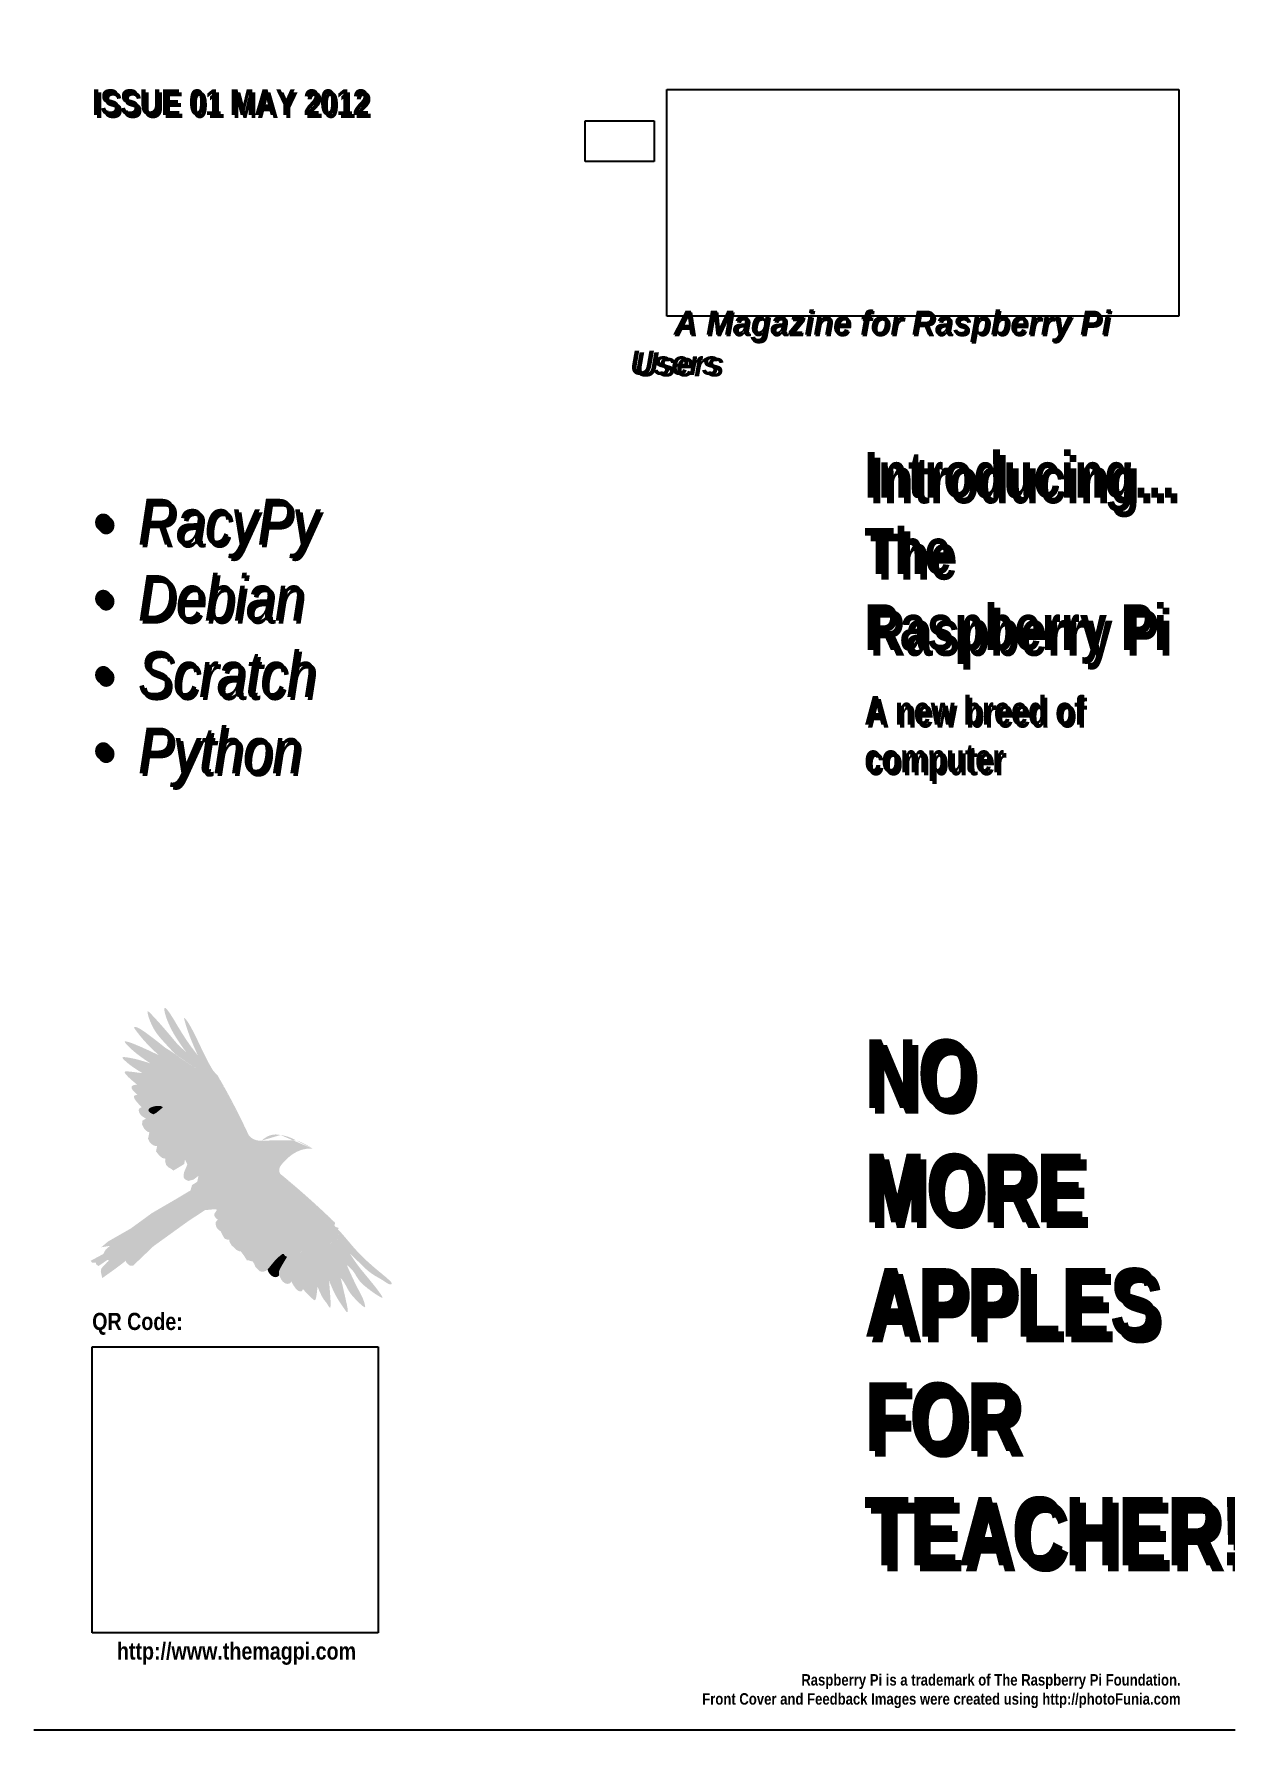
# Paper-space layout 'Page1' of a CAD drawing. Header units: millimetres. Extents: x -7 to 203, y -10 to 287.
# The model-space entities are those that its viewports show. They can reach past a viewport. Long polylines and large blocks are cut down to what shows.
import ezdxf

# ---------------------------------------------------------------- set-up
doc = ezdxf.new("R2010")
doc.units = ezdxf.units.MM
doc.layers.get('Defpoints').update_dxf_attribs({"color": 6})
for name, color, linetype in [('Images', 7, 'Continuous'), ('magpiefill', 3, 'Continuous'), ('Text', 7, 'Continuous')]:
    doc.layers.add(name, color=color, linetype=linetype)
doc.layers.get('Defpoints').off()
doc.styles.get("Standard").update_dxf_attribs({"font": 'arial.ttf'})
picture_1 = doc.add_image_def('image7.png', size_in_pixel=(1746, 774))
picture_2 = doc.add_image_def('image6.png', size_in_pixel=(1187, 699))
picture_3 = doc.add_image_def('image14.jpg', size_in_pixel=(520, 700))
picture_4 = doc.add_image_def('image5.png', size_in_pixel=(200, 200))

psp = doc.layouts.new('Page1')

msp = doc.modelspace()

# ---------------------------------------------------------------- texts
at = {"layer": 'Images', "attachment_point": 1}
for s, width, insert, char_height in [('\\pi7.6411;{\\fTempus Sans ITC|b1|i1|c0|p82;\\C40;\\c1626615;A Magazine for Raspberry Pi Users}', 93.4744, (-519.07, 563.12), 4.212), ('\\pi7.0171;{\\fTempus Sans ITC|b1|i1|c0|p82;\\C256;\\c0;A Magazine for Raspberry Pi Users}', 92.8504, (-518.21, 562.84), 4.212), ('\\pi-8,l8,t8,24;{\\fSymbol|b0|i1|c2|p18;\\C20;\\c864504;·^I\\fArial Narrow|b0|i1|c0|p34;RacyPy\\P\\fSymbol|b0|i1|c2|p18;·^I\\fArial Narrow|b0|i1|c0|p34;Debian\\H1.8333x; \\H0.54545x;\\P\\fSymbol|b0|i1|c2|p18;·^I\\fArial Narrow|b0|i1|c0|p34;Scratch\\H1.5726x; \\H0.63589x;\\P\\fSymbol|b0|i1|c2|p18;·^I\\fArial Narrow|b0|i1|c0|p34;Python\\H1.6574x; }', 50, (-613.12, 530.21), 8), ('\\pi-8,l8,t8,24;{\\fSymbol|b0|i1|c2|p18;\\C256;\\c0;·^I\\fArial Narrow|b0|i1|c0|p34;RacyPy\\P\\fSymbol|b0|i1|c2|p18;·^I\\fArial Narrow|b0|i1|c0|p34;Debian\\H1.8333x; \\H0.54545x;\\P\\fSymbol|b0|i1|c2|p18;·^I\\fArial Narrow|b0|i1|c0|p34;Scratch\\H1.5726x; \\H0.63589x;\\P\\fSymbol|b0|i1|c2|p18;·^I\\fArial Narrow|b0|i1|c0|p34;Python\\H1.6574x; }', 50, (-612.62, 529.71), 8)]:
    msp.add_mtext_dynamic_manual_height_columns(s, width=width, gutter_width=12.5, heights=[0], dxfattribs=dict(at, insert=insert, char_height=char_height))
at = {"layer": 'Text', "color": 44, "char_height": 4.5, "attachment_point": 1}
for s, insert in [('{\\fArial Narrow|b1|i0|c0|p34;\\C41;\\c9102079;ISSUE 01 MAY 2012}', (-613.12, 601.82)), ('{\\fArial Narrow|b1|i0|c0|p34;\\C256;\\c0;ISSUE 01 MAY 2012}', (-612.62, 601.32))]:
    msp.add_mtext_dynamic_manual_height_columns(s, width=135, gutter_width=12.5, heights=[0], dxfattribs=dict(at, insert=insert))
at = {"layer": 'Text', "attachment_point": 1}
for s, width, insert, char_height in [('{\\fImpact|b0|i0|c0|p34;\\C256;\\c16777215;Introducing... The Raspberry Pi}', 55, (-478.12, 538.42), 8), ('{\\fImpact|b0|i0|c0|p34;\\C256;\\c0;Introducing... The Raspberry Pi}', 55, (-477.12, 537.42), 8), ('{\\fImpact|b0|i0|c0|p34;\\C20;\\c939244;A new breed of computer}', 55, (-478.12, 495.69), 5), ('{\\fImpact|b0|i0|c0|p34;\\C256;\\c0;A new breed of computer}', 55, (-477.62, 495.19), 5), ('{\\fImpact|b0|i0|c0|p34;\\C2;NO MORE APPLES FOR TEACHER!}', 55, (-478.12, 435.66), 12), ('\\pi35.875;{\\fArial Narrow|b1|i0|c0|p34;\\C42;\\c632028;Raspberry Pi is a trademark of The Raspberry Pi Foundation.\\P\\pi18.556;Front Cover and Feedback Images were created using http://photoFunia.com\\H1.0213x; }', 101.8844, (-525.01, 324.64), 2)]:
    msp.add_mtext_dynamic_manual_height_columns(s, width=width, gutter_width=12.5, heights=[0], dxfattribs=dict(at, insert=insert, char_height=char_height))
at = {"layer": 'Text', "color": 18, "true_color": 0x000000, "insert": (-477.12, 434.66), "char_height": 12, "attachment_point": 1}
msp.add_mtext_dynamic_manual_height_columns('{\\fImpact|b0|i0|c0|p34;NO MORE APPLES FOR TEACHER!}', width=55, gutter_width=12.5, heights=[0], dxfattribs=at)
at = {"layer": 'Text', "color": 255, "char_height": 3, "attachment_point": 1}
for s, insert in [('{\\fArial Narrow|b1|i0|c0|p34;\\C255;\\c16777215;QR Code:}', (-613.12, 387.83)), ('\\pi4.3244;{\\fArial Narrow|b1|i0|c0|p34;\\C255;\\c16777215;http://www.themagpi.com}', (-613.12, 330.18))]:
    msp.add_mtext_dynamic_manual_height_columns(s, width=50, gutter_width=12.5, heights=[0], dxfattribs=dict(at, insert=insert))

# ---------------------------------------------------------------- hatches: boundary and pattern name
at = {"layer": 'magpiefill'}
h = msp.add_hatch(color=253, dxfattribs=at)
h.dxf.hatch_style = 1
h.paths.add_polyline_path([(-601.83, 439.03), (-602.02, 439.25), (-602.21, 439.45), (-602.39, 439.64), (-602.55, 439.81), (-602.71, 439.98), (-602.85, 440.12), (-602.98, 440.25), (-603.09, 440.36), (-603.19, 440.45), (-603.27, 440.52), (-603.34, 440.56), (-603.39, 440.58), (-603.42, 440.57), (-603.44, 440.54), (-603.45, 440.49), (-603.45, 440.43), (-603.44, 440.35), (-603.42, 440.26), (-603.4, 440.17), (-603.38, 440.07), (-603.35, 439.96), (-603.32, 439.84), (-603.29, 439.71), (-603.25, 439.57), (-603.2, 439.42), (-603.14, 439.26), (-603.08, 439.08), (-603, 438.88), (-602.91, 438.67), (-602.82, 438.44), (-602.71, 438.2), (-602.59, 437.96), (-602.46, 437.71), (-602.32, 437.46), (-602.18, 437.21), (-602.01, 436.95), (-601.82, 436.67), (-601.56, 436.35), (-601.23, 435.94), (-600.79, 435.44), (-600.22, 434.81), (-599.5, 434.03), (-598.6, 433.07), (-595.09, 430.68), (-595.07, 430.69), (-594.89, 430.69), (-594.81, 430.67), (-595.86, 431.44), (-596.68, 432.07), (-597.31, 432.57), (-597.79, 432.97), (-598.14, 433.28), (-598.4, 433.54), (-598.61, 433.77), (-598.8, 433.99), (-598.99, 434.22), (-599.19, 434.46), (-599.4, 434.7), (-599.61, 434.96), (-599.82, 435.22), (-600.04, 435.48), (-600.25, 435.74), (-600.45, 435.99), (-600.65, 436.25), (-600.83, 436.5), (-601.01, 436.74), (-601.18, 436.97), (-601.34, 437.19), (-601.48, 437.41), (-601.62, 437.61), (-601.74, 437.81), (-601.85, 437.99), (-601.94, 438.15), (-602.01, 438.29), (-602.06, 438.41), (-602.08, 438.49), (-602.08, 438.53), (-602.04, 438.53), (-601.97, 438.48), (-601.87, 438.39), (-601.73, 438.24), (-601.56, 438.06), (-601.38, 437.86), (-601.17, 437.63), (-600.95, 437.4), (-600.73, 437.16), (-600.5, 436.93), (-600.26, 436.71), (-599.98, 436.45), (-599.61, 436.11), (-599.09, 435.64), (-598.38, 434.98), (-598.19, 434.81), (-598.54, 435.23), (-598.88, 435.63), (-599.21, 436.02), (-599.52, 436.4), (-599.83, 436.75), (-600.12, 437.09), (-600.4, 437.42), (-600.67, 437.73), (-600.92, 438.02), (-601.17, 438.3), (-601.4, 438.56), (-601.62, 438.8)])
h = msp.add_hatch(color=255, dxfattribs=at)
h.dxf.hatch_style = 1
h.paths.add_polyline_path([(-598.18, 438.01), (-598.35, 438.29), (-598.51, 438.56), (-598.67, 438.84), (-598.83, 439.1), (-598.99, 439.36), (-599.15, 439.62), (-599.31, 439.86), (-599.46, 440.1), (-599.61, 440.32), (-599.76, 440.53), (-599.9, 440.71), (-600.03, 440.87), (-600.14, 441), (-600.25, 441.1), (-600.33, 441.16), (-600.4, 441.18), (-600.45, 441.16), (-600.48, 441.1), (-600.5, 441.01), (-600.5, 440.9), (-600.49, 440.75), (-600.47, 440.59), (-600.43, 440.4), (-600.39, 440.2), (-600.33, 439.98), (-600.25, 439.74), (-600.17, 439.48), (-600.07, 439.2), (-599.95, 438.89), (-599.81, 438.56), (-599.65, 438.2), (-599.47, 437.81), (-599.26, 437.38), (-599, 436.9), (-598.69, 436.36), (-598.31, 435.75), (-597.85, 435.06), (-597.38, 434.38), (-596.84, 433.89), (-596.37, 433.45), (-595.96, 433.07), (-595.61, 432.75), (-595.31, 432.47), (-595.06, 432.24), (-594.85, 432.04), (-594.67, 431.88), (-594.52, 431.75), (-594.39, 431.64), (-594.29, 431.56), (-594.21, 431.5), (-594.15, 431.45), (-594.1, 431.43), (-594.06, 431.42), (-594.03, 431.42), (-594, 431.44), (-593.98, 431.47), (-593.98, 431.52), (-593.99, 431.6), (-594.02, 431.72), (-594.07, 431.88), (-594.15, 432.09), (-594.26, 432.35), (-594.5, 432.65), (-595.04, 433.35), (-595.47, 433.92), (-595.82, 434.38), (-596.09, 434.76), (-596.32, 435.09), (-596.53, 435.39), (-596.73, 435.69), (-596.92, 435.98), (-597.11, 436.28), (-597.3, 436.57), (-597.48, 436.86), (-597.66, 437.15), (-597.83, 437.44), (-598.01, 437.72)])
h = msp.add_hatch(color=253, dxfattribs=at)
h.dxf.hatch_style = 1
h.paths.add_polyline_path([(-602.95, 436.24), (-603.23, 436.45), (-603.5, 436.65), (-603.76, 436.84), (-604.01, 437.01), (-604.24, 437.17), (-604.46, 437.32), (-604.67, 437.45), (-604.86, 437.56), (-605.03, 437.65), (-605.19, 437.72), (-605.34, 437.78), (-605.46, 437.82), (-605.57, 437.84), (-605.66, 437.85), (-605.72, 437.83), (-605.77, 437.81), (-605.79, 437.76), (-605.78, 437.71), (-605.76, 437.63), (-605.7, 437.53), (-605.62, 437.41), (-605.51, 437.26), (-605.37, 437.08), (-605.2, 436.86), (-605, 436.61), (-604.77, 436.31), (-604.49, 435.97), (-604.17, 435.59), (-603.78, 435.16), (-603.33, 434.67), (-602.79, 434.13), (-602.17, 433.54), (-601.46, 432.89), (-601.35, 432.84), (-600.96, 432.65), (-600.57, 432.46), (-600.43, 432.39), (-600.74, 432.8), (-601.02, 433.17), (-601.28, 433.5), (-601.52, 433.79), (-601.73, 434.05), (-601.92, 434.28), (-602.08, 434.49), (-602.23, 434.66), (-602.34, 434.81), (-602.44, 434.94), (-602.51, 435.04), (-602.56, 435.13), (-602.58, 435.2), (-602.59, 435.25), (-602.58, 435.29), (-602.55, 435.32), (-602.49, 435.33), (-602.39, 435.32), (-602.22, 435.25), (-601.95, 435.13), (-601.55, 434.91), (-601, 434.6), (-600.32, 434.18), (-600.79, 434.56), (-601.22, 434.9), (-601.62, 435.22), (-601.99, 435.5), (-602.33, 435.77), (-602.65, 436.01)])
h = msp.add_hatch(color=255, dxfattribs=at)
h.dxf.hatch_style = 1
h.paths.add_polyline_path([(-598.38, 434.98), (-599.09, 435.64), (-599.61, 436.11), (-599.98, 436.45), (-600.26, 436.71), (-600.5, 436.93), (-600.73, 437.16), (-600.95, 437.4), (-601.17, 437.63), (-601.38, 437.86), (-601.56, 438.06), (-601.73, 438.24), (-601.87, 438.39), (-601.97, 438.48), (-602.04, 438.53), (-602.08, 438.53), (-602.08, 438.49), (-602.06, 438.41), (-602.01, 438.29), (-601.94, 438.15), (-601.85, 437.99), (-601.74, 437.81), (-601.62, 437.61), (-601.48, 437.41), (-601.34, 437.19), (-601.18, 436.97), (-601.01, 436.74), (-600.83, 436.5), (-600.65, 436.25), (-600.45, 435.99), (-600.25, 435.74), (-600.04, 435.48), (-599.82, 435.22), (-599.61, 434.96), (-599.4, 434.7), (-599.19, 434.46), (-598.99, 434.22), (-598.8, 433.99), (-598.61, 433.77), (-598.4, 433.54), (-598.14, 433.28), (-597.79, 432.97), (-597.31, 432.57), (-596.68, 432.07), (-595.86, 431.44), (-594.81, 430.67), (-594.65, 430.63), (-594.34, 430.57), (-593.92, 430.63), (-593.83, 430.65), (-593.94, 430.76), (-594.07, 430.9), (-594.22, 431.05), (-594.39, 431.22), (-594.58, 431.41), (-594.69, 431.52), (-596.19, 432.94), (-597.43, 434.1)])
h = msp.add_hatch(color=255, dxfattribs=at)
h.dxf.hatch_style = 1
h.paths.add_polyline_path([(-595.76, 437.6), (-595.91, 437.89), (-596.07, 438.16), (-596.21, 438.4), (-596.34, 438.61), (-596.46, 438.79), (-596.57, 438.94), (-596.67, 439.07), (-596.75, 439.17), (-596.83, 439.24), (-596.89, 439.3), (-596.95, 439.34), (-596.99, 439.37), (-597.02, 439.38), (-597.05, 439.39), (-597.06, 439.38), (-597.06, 439.35), (-597.06, 439.31), (-597.05, 439.25), (-597.03, 439.17), (-597, 439.07), (-596.97, 438.94), (-596.92, 438.79), (-596.87, 438.62), (-596.82, 438.43), (-596.75, 438.2), (-596.67, 437.95), (-596.58, 437.68), (-596.48, 437.37), (-596.37, 437.04), (-596.23, 436.66), (-596.07, 436.22), (-595.88, 435.72), (-595.64, 435.14), (-595.36, 434.47), (-595.06, 433.79), (-594.75, 433.39), (-594.49, 433.05), (-594.26, 432.76), (-594.06, 432.51), (-593.89, 432.3), (-593.75, 432.12), (-593.62, 431.97), (-593.51, 431.85), (-593.41, 431.75), (-593.33, 431.68), (-593.25, 431.65), (-593.19, 431.65), (-593.14, 431.71), (-593.11, 431.81), (-593.1, 431.98), (-593.11, 432.21), (-593.18, 432.36), (-593.38, 432.76), (-593.58, 433.15), (-593.76, 433.53), (-593.94, 433.91), (-594.11, 434.27), (-594.28, 434.62), (-594.45, 434.97), (-594.61, 435.32), (-594.77, 435.66), (-594.93, 435.99), (-595.1, 436.32), (-595.26, 436.66), (-595.43, 436.98), (-595.59, 437.3)])
h = msp.add_hatch(color=253, dxfattribs=at)
h.dxf.hatch_style = 1
h.paths.add_polyline_path([(-603.36, 433.79), (-603.77, 433.97), (-604.18, 434.16), (-604.57, 434.33), (-604.95, 434.5), (-605.32, 434.65), (-605.67, 434.8), (-606, 434.93), (-606.3, 435.04), (-606.58, 435.14), (-606.82, 435.21), (-607.02, 435.27), (-607.19, 435.3), (-607.31, 435.31), (-607.39, 435.3), (-607.42, 435.25), (-607.41, 435.18), (-607.36, 435.09), (-607.26, 434.96), (-607.13, 434.81), (-606.96, 434.63), (-606.75, 434.42), (-606.5, 434.18), (-606.21, 433.9), (-605.87, 433.6), (-605.45, 433.25), (-604.96, 432.87), (-604.38, 432.44), (-603.7, 431.97), (-602.92, 431.45), (-602.73, 431.39), (-602.21, 431.22), (-601.67, 431.04), (-601.5, 430.98), (-602.06, 431.35), (-602.54, 431.7), (-602.93, 432.02), (-603.26, 432.32), (-603.52, 432.6), (-603.73, 432.86), (-603.89, 433.08), (-604.01, 433.27), (-604.1, 433.43), (-604.12, 433.55), (-604.06, 433.62), (-603.88, 433.63), (-603.58, 433.58), (-603.11, 433.46), (-602.45, 433.25), (-601.59, 432.95), (-601.74, 433.03), (-602.14, 433.21), (-602.54, 433.4), (-602.95, 433.6)])
h = msp.add_hatch(color=255, dxfattribs=at)
h.dxf.hatch_style = 1
h.paths.add_polyline_path([(-600.18, 432.27), (-600.57, 432.46), (-600.96, 432.65), (-601.35, 432.84), (-601.59, 432.95), (-602.45, 433.25), (-603.11, 433.46), (-603.58, 433.58), (-603.88, 433.63), (-604.06, 433.62), (-604.12, 433.55), (-604.1, 433.43), (-604.01, 433.27), (-603.89, 433.08), (-603.73, 432.86), (-603.52, 432.6), (-603.26, 432.32), (-602.93, 432.02), (-602.54, 431.7), (-602.06, 431.35), (-601.5, 430.98), (-601.11, 430.85), (-600.52, 430.65), (-599.93, 430.44), (-599.33, 430.22), (-598.73, 430), (-598.16, 429.78), (-597.6, 429.55), (-597.08, 429.33), (-596.6, 429.11), (-596.29, 429.11), (-596.05, 429.17), (-595.93, 429.35), (-595.87, 429.78), (-595.81, 429.9), (-596.13, 430.11), (-596.48, 430.32), (-596.87, 430.54), (-597.27, 430.77), (-597.69, 431), (-598.12, 431.22), (-598.55, 431.45), (-598.97, 431.66), (-599.39, 431.87), (-599.79, 432.07)])
h = msp.add_hatch(color=255, dxfattribs=at)
h.dxf.hatch_style = 1
h.paths.add_polyline_path([(-599.33, 433.57), (-600.27, 434.15), (-601, 434.6), (-601.55, 434.91), (-601.95, 435.13), (-602.22, 435.25), (-602.39, 435.32), (-602.49, 435.33), (-602.55, 435.32), (-602.58, 435.29), (-602.59, 435.25), (-602.58, 435.2), (-602.56, 435.13), (-602.51, 435.04), (-602.44, 434.94), (-602.34, 434.81), (-602.23, 434.66), (-602.08, 434.49), (-601.92, 434.28), (-601.73, 434.05), (-601.52, 433.79), (-601.28, 433.5), (-601.02, 433.17), (-600.74, 432.8), (-600.43, 432.39), (-600.18, 432.27), (-599.79, 432.07), (-599.39, 431.87), (-598.97, 431.66), (-598.55, 431.45), (-598.12, 431.22), (-597.69, 431), (-597.27, 430.77), (-596.87, 430.54), (-596.48, 430.32), (-596.13, 430.11), (-595.81, 429.9), (-595.56, 429.9), (-595.38, 429.9), (-595.26, 430.02), (-595.07, 430.02), (-595.01, 430.33), (-595.01, 430.45), (-595.32, 430.57), (-595.11, 430.67), (-595.45, 430.91), (-595.85, 431.18), (-596.31, 431.49), (-596.79, 431.81), (-597.3, 432.16), (-597.81, 432.5), (-598.31, 432.85), (-598.79, 433.18), (-599.23, 433.5)])
h = msp.add_hatch(color=253, dxfattribs=at)
h.dxf.hatch_style = 1
h.paths.add_polyline_path([(-593.83, 431.79), (-594.26, 432.35), (-594.15, 432.09), (-594.07, 431.88), (-594.02, 431.72), (-593.99, 431.6), (-593.98, 431.52), (-593.98, 431.47), (-594, 431.44), (-594.03, 431.42), (-594.06, 431.42), (-594.1, 431.43), (-594.15, 431.45), (-594.21, 431.5), (-594.29, 431.56), (-594.39, 431.64), (-594.52, 431.75), (-594.67, 431.88), (-594.85, 432.04), (-595.06, 432.24), (-595.31, 432.47), (-595.61, 432.75), (-595.96, 433.07), (-596.37, 433.45), (-596.84, 433.89), (-597.38, 434.38), (-597.3, 434.26), (-596.65, 433.37), (-596.19, 432.94), (-594.62, 431.45), (-593.83, 430.65), (-593.31, 430.75), (-593, 430.75)])
h = msp.add_hatch(color=253, dxfattribs=at)
h.dxf.hatch_style = 1
h.paths.add_polyline_path([(-592.74, 431.52), (-592.96, 431.94), (-593.11, 432.21), (-593.1, 431.98), (-593.11, 431.81), (-593.14, 431.71), (-593.19, 431.65), (-593.25, 431.65), (-593.33, 431.68), (-593.41, 431.75), (-593.51, 431.85), (-593.62, 431.97), (-593.75, 432.12), (-593.89, 432.3), (-594.06, 432.51), (-594.26, 432.76), (-594.49, 433.05), (-594.75, 433.39), (-595.06, 433.79), (-595.02, 433.68), (-594.63, 432.82), (-594.5, 432.65), (-593.83, 431.79), (-593, 430.75), (-593, 430.51), (-592.94, 430.2), (-592.51, 430.02), (-591.97, 430.2), (-592.24, 430.65), (-592.5, 431.09)])
at = {"layer": 'magpiefill', "true_color": 0x010101}
h = msp.add_hatch(color=18, dxfattribs=at)
h.dxf.hatch_style = 1
edge = h.paths.add_edge_path()
edge.add_line((-591.66, 405.96), (-593.4, 405.79))
edge.add_line((-593.4, 405.79), (-596.35, 403.85))
edge.add_line((-596.35, 403.85), (-602.42, 399.47))
edge.add_line((-602.42, 399.47), (-605.96, 396.09))
edge.add_line((-605.96, 396.09), (-606.55, 396.09))
edge.add_line((-606.55, 396.09), (-607.14, 396.6))
edge.add_line((-607.14, 396.6), (-607.23, 396.94))
edge.add_line((-607.23, 396.94), (-609, 395.59))
edge.add_line((-609, 395.59), (-611.36, 393.9))
edge.add_line((-611.36, 393.9), (-611.61, 395))
edge.add_line((-611.61, 395), (-611.53, 395.59))
edge.add_line((-611.53, 395.59), (-610.52, 396.68))
edge.add_line((-610.52, 396.68), (-610.18, 396.94))
edge.add_line((-610.18, 396.94), (-610.43, 397.1))
edge.add_line((-610.43, 397.1), (-612.03, 396.01))
edge.add_line((-612.03, 396.01), (-612.46, 396.35))
edge.add_line((-612.46, 396.35), (-612.46, 396.6))
edge.add_line((-612.46, 396.6), (-613.13, 396.6))
edge.add_line((-613.13, 396.6), (-613.38, 396.94))
edge.add_line((-613.38, 396.94), (-611.19, 398.12))
edge.add_line((-611.19, 398.12), (-610.77, 398.88))
edge.add_line((-610.77, 398.88), (-610.01, 399.55))
edge.add_line((-610.01, 399.55), (-611.53, 399.3))
edge.add_line((-611.53, 399.3), (-610.35, 400.31))
edge.add_line((-610.35, 400.31), (-606.38, 402.58))
edge.add_line((-606.38, 402.58), (-602.67, 405.28))
edge.add_line((-602.67, 405.28), (-598.46, 407.73))
edge.add_line((-598.46, 407.73), (-595.93, 409.24))
edge.add_line((-595.93, 409.24), (-595.67, 410.17))
edge.add_line((-595.67, 410.17), (-594.75, 410.76))
edge.add_line((-594.75, 410.76), (-593.73, 410.34))
edge.add_line((-593.73, 410.34), (-593.06, 410.42))
edge.add_line((-593.06, 410.42), (-591.62, 411.6))
edge.add_line((-591.62, 411.6), (-590.44, 412.36))
edge.add_line((-590.44, 412.36), (-590.36, 410.68))
edge.add_line((-590.36, 410.68), (-590.7, 409.41))
edge.add_line((-590.7, 409.41), (-591.03, 409.24))
edge.add_line((-591.03, 409.24), (-591.54, 409.41))
edge.add_line((-591.54, 409.41), (-592.22, 408.74))
edge.add_line((-592.22, 408.74), (-591.17, 407.85))
edge.add_line((-591.17, 407.85), (-590.99, 408.64))
edge.add_line((-590.99, 408.64), (-590.14, 409.13))
edge.add_line((-590.14, 409.13), (-588.86, 409.19))
edge.add_line((-588.86, 409.19), (-588.13, 408.95))
edge.add_line((-588.13, 408.95), (-588.13, 408.4))
edge.add_line((-588.13, 408.4), (-588.74, 408.16))
edge.add_line((-588.74, 408.16), (-589.89, 407.91))
edge.add_line((-589.89, 407.91), (-591.24, 406.88))
edge.add_line((-591.24, 406.88), (-591.24, 406.15))
edge.add_line((-591.24, 406.15), (-590.14, 406.57))
edge.add_line((-590.14, 406.57), (-587.46, 407.61))
edge.add_line((-587.46, 407.61), (-585.69, 408.58))
edge.add_line((-585.69, 408.58), (-583.92, 409.86))
edge.add_line((-583.92, 409.86), (-581.61, 411.57))
edge.add_line((-581.61, 411.57), (-582.83, 411.14))
edge.add_line((-582.83, 411.14), (-583.98, 410.71))
edge.add_line((-583.98, 410.71), (-585.2, 411.02))
edge.add_line((-585.2, 411.02), (-586.3, 411.93))
edge.add_line((-586.3, 411.93), (-586.97, 413.27))
edge.add_line((-586.97, 413.27), (-587.21, 414.8))
edge.add_line((-587.21, 414.8), (-586.91, 416.2))
edge.add_line((-586.91, 416.2), (-585.63, 417.6))
edge.add_line((-585.63, 417.6), (-586.3, 417.35))
edge.add_line((-586.3, 417.35), (-589.47, 415.71))
edge.add_line((-589.47, 415.71), (-592.21, 414.19))
edge.add_line((-592.21, 414.19), (-593.73, 412.97))
edge.add_line((-593.73, 412.97), (-594.53, 411.81))
edge.add_line((-594.53, 411.81), (-595.38, 411.14))
edge.add_line((-595.38, 411.14), (-596.29, 410.9))
edge.add_line((-596.29, 410.9), (-596.84, 411.14))
edge.add_line((-596.84, 411.14), (-597.15, 411.51))
edge.add_line((-597.15, 411.51), (-597.08, 412.36))
edge.add_line((-597.08, 412.36), (-596.48, 413.76))
edge.add_line((-596.48, 413.76), (-596.9, 414.67))
edge.add_line((-596.9, 414.67), (-597.02, 413.88))
edge.add_line((-597.02, 413.88), (-597.57, 413.52))
edge.add_line((-597.57, 413.52), (-598.91, 412.72))
edge.add_line((-598.91, 412.72), (-599.34, 413.03))
edge.add_line((-599.34, 413.03), (-599.77, 413.27))
edge.add_line((-599.77, 413.27), (-600.19, 413.7))
edge.add_line((-600.19, 413.7), (-600.37, 414.37))
edge.add_line((-600.37, 414.37), (-600.31, 414.8))
edge.add_line((-600.31, 414.8), (-600.86, 414.92))
edge.add_line((-600.86, 414.92), (-601.17, 415.16))
edge.add_line((-601.17, 415.16), (-601.59, 415.59))
edge.add_line((-601.59, 415.59), (-601.96, 416.07))
edge.add_line((-601.96, 416.07), (-601.78, 416.99))
edge.add_line((-601.78, 416.99), (-601.96, 416.99))
edge.add_line((-601.96, 416.99), (-602.51, 417.17))
edge.add_line((-602.51, 417.17), (-603.06, 417.66))
edge.add_line((-603.06, 417.66), (-603.36, 418.27))
edge.add_line((-603.36, 418.27), (-603.24, 418.81))
edge.add_line((-603.24, 418.81), (-603.12, 419.42))
edge.add_line((-603.12, 419.42), (-603.42, 419.48))
edge.add_line((-603.42, 419.48), (-604.03, 420.03))
edge.add_line((-604.03, 420.03), (-604.4, 420.76))
edge.add_line((-604.4, 420.76), (-604.34, 421.43))
edge.add_line((-604.34, 421.43), (-603.3, 422.1))
edge.add_line((-603.3, 422.1), (-601.9, 422.83))
edge.add_line((-601.9, 422.83), (-600.92, 423.63))
edge.add_line((-600.92, 423.63), (-600.07, 424.36))
edge.add_line((-600.07, 424.36), (-599.95, 424.48))
edge.add_line((-599.95, 424.48), (-599.64, 424.6))
edge.add_line((-599.64, 424.6), (-599.28, 424.91))
edge.add_line((-599.28, 424.91), (-599.22, 425.15))
edge.add_line((-599.22, 425.15), (-599.22, 425.33))
edge.add_line((-599.22, 425.33), (-599.28, 425.57))
edge.add_line((-599.28, 425.57), (-599.46, 425.76))
edge.add_line((-599.46, 425.76), (-599.64, 425.88))
edge.add_line((-599.64, 425.88), (-599.89, 425.94))
edge.add_line((-599.89, 425.94), (-599.7, 426.06))
edge.add_line((-599.7, 426.06), (-599.46, 426.06))
edge.add_line((-599.46, 426.06), (-599.22, 426.12))
edge.add_line((-599.22, 426.12), (-598.79, 426.12))
edge.add_line((-598.79, 426.12), (-598.55, 426.12))
edge.add_line((-598.55, 426.12), (-598.36, 426.18))
edge.add_line((-598.36, 426.18), (-598.18, 426.31))
edge.add_line((-598.18, 426.31), (-598.06, 426.61))
edge.add_line((-598.06, 426.61), (-598, 426.79))
edge.add_line((-598, 426.79), (-598.24, 427.04))
edge.add_line((-598.24, 427.04), (-599.03, 427.46))
edge.add_line((-599.03, 427.46), (-598, 427.22))
edge.add_line((-598, 427.22), (-597.45, 427.1))
edge.add_line((-597.45, 427.1), (-597.15, 427.28))
edge.add_line((-597.15, 427.28), (-597.15, 427.4))
edge.add_line((-597.15, 427.4), (-597.15, 427.71))
edge.add_line((-597.15, 427.71), (-597.33, 427.83))
edge.add_line((-597.33, 427.83), (-597.45, 428.13))
edge.add_line((-597.45, 428.13), (-596.96, 428.07))
edge.add_line((-596.96, 428.07), (-596.72, 428.07))
edge.add_line((-596.72, 428.07), (-596.35, 428.07))
edge.add_line((-596.35, 428.07), (-596.35, 428.19))
edge.add_line((-596.35, 428.19), (-596.41, 428.56))
edge.add_line((-596.41, 428.56), (-596.54, 428.8))
edge.add_line((-596.54, 428.8), (-596.6, 429.11))
edge.add_line((-596.6, 429.11), (-596.29, 429.11))
edge.add_line((-596.29, 429.11), (-596.05, 429.17))
edge.add_line((-596.05, 429.17), (-595.93, 429.35))
edge.add_line((-595.93, 429.35), (-595.87, 429.78))
edge.add_line((-595.87, 429.78), (-595.81, 429.9))
edge.add_line((-595.81, 429.9), (-595.56, 429.9))
edge.add_line((-595.56, 429.9), (-595.38, 429.9))
edge.add_line((-595.38, 429.9), (-595.26, 430.02))
edge.add_line((-595.26, 430.02), (-595.07, 430.02))
edge.add_line((-595.07, 430.02), (-595.01, 430.33))
edge.add_line((-595.01, 430.33), (-595.01, 430.45))
edge.add_line((-595.01, 430.45), (-595.32, 430.57))
edge.add_line((-595.32, 430.57), (-595.07, 430.69))
edge.add_line((-595.07, 430.69), (-594.89, 430.69))
edge.add_line((-594.89, 430.69), (-594.65, 430.63))
edge.add_line((-594.65, 430.63), (-594.34, 430.57))
edge.add_line((-594.34, 430.57), (-593.92, 430.63))
edge.add_line((-593.92, 430.63), (-593.31, 430.75))
edge.add_line((-593.31, 430.75), (-593, 430.75))
edge.add_line((-593, 430.75), (-593, 430.51))
edge.add_line((-593, 430.51), (-592.94, 430.2))
edge.add_line((-592.94, 430.2), (-592.51, 430.02))
edge.add_line((-592.51, 430.02), (-591.97, 430.2))
edge.add_line((-591.97, 430.2), (-591.66, 429.84))
edge.add_line((-591.66, 429.84), (-591.23, 429.41))
edge.add_arc((-697.01, 367.66), 122.49, 24.7197, 30.2779, ccw=False)
edge.add_arc((-583.77, 420.51), 2.56, 219.4264, 277.5113)
edge.add_arc((-581, 415.73), 3.3, 76.0979, 137.4829, ccw=False)
edge.add_arc((-581.18, 411.69), 7.31, 60.0192, 82.349, ccw=False)
edge.add_arc((-581.08, 407.25), 11.34, 55.1607, 71.7322, ccw=False)
edge.add_arc((-574.92, 411.16), 5.41, 86.6589, 120.3195)
edge.add_arc((-573.26, 408.49), 8.56, 120.8491, 144.9822)
edge.add_arc((-579.11, 412.78), 1.31, 152.0183, 206.956)
edge.add_arc((-679.19, 291.6), 155.96, 45.8931, 50.6392, ccw=False)
edge.add_line((-570.64, 403.59), (-570.76, 403.1))
edge.add_line((-570.76, 403.1), (-570.58, 402.86))
edge.add_line((-570.58, 402.86), (-570.03, 402.68))
edge.add_line((-570.03, 402.68), (-570.21, 402.31))
edge.add_line((-570.21, 402.31), (-569.97, 402.01))
edge.add_line((-569.97, 402.01), (-569.85, 401.7))
edge.add_line((-569.85, 401.7), (-570.27, 401.34))
edge.add_line((-570.27, 401.34), (-570.34, 400.97))
edge.add_line((-570.34, 400.97), (-570.15, 400.61))
edge.add_line((-570.15, 400.61), (-570.64, 400.42))
edge.add_line((-570.64, 400.42), (-571.13, 400.54))
edge.add_line((-571.13, 400.54), (-571.07, 400.12))
edge.add_line((-571.07, 400.12), (-571.74, 399.94))
edge.add_line((-571.74, 399.94), (-572.04, 400.12))
edge.add_line((-572.04, 400.12), (-572.22, 400.18))
edge.add_line((-572.22, 400.18), (-572.41, 399.94))
edge.add_line((-572.41, 399.94), (-572.71, 399.69))
edge.add_line((-572.71, 399.69), (-573.02, 399.81))
edge.add_line((-573.02, 399.81), (-573.81, 399.27))
edge.add_line((-573.81, 399.27), (-573.81, 399.51))
edge.add_line((-573.81, 399.51), (-574.36, 400))
edge.add_line((-574.36, 400), (-574.36, 400.24))
edge.add_line((-574.36, 400.24), (-574.48, 400.12))
edge.add_line((-574.48, 400.12), (-574.84, 399.57))
edge.add_line((-574.84, 399.57), (-574.84, 399.2))
edge.add_line((-574.84, 399.2), (-574.84, 398.41))
edge.add_line((-574.84, 398.41), (-575.27, 398.41))
edge.add_line((-575.27, 398.41), (-575.45, 398.6))
edge.add_line((-575.45, 398.6), (-575.51, 398.72))
edge.add_line((-575.51, 398.72), (-576.12, 398.9))
edge.add_line((-576.12, 398.9), (-576.43, 399.08))
edge.add_line((-576.43, 399.08), (-576.55, 398.96))
edge.add_line((-576.55, 398.96), (-576.55, 398.66))
edge.add_line((-576.55, 398.66), (-576.92, 398.17))
edge.add_line((-576.92, 398.17), (-577.16, 398.35))
edge.add_line((-577.16, 398.35), (-577.16, 398.53))
edge.add_line((-577.16, 398.53), (-577.89, 398.35))
edge.add_line((-577.89, 398.35), (-578.26, 397.93))
edge.add_line((-578.26, 397.93), (-579.05, 397.62))
edge.add_line((-579.05, 397.62), (-579.41, 397.8))
edge.add_line((-579.41, 397.8), (-579.6, 398.11))
edge.add_line((-579.6, 398.11), (-579.9, 398.11))
edge.add_line((-579.9, 398.11), (-580.57, 397.56))
edge.add_line((-580.57, 397.56), (-581.18, 396.95))
edge.add_line((-581.18, 396.95), (-581.79, 396.22))
edge.add_line((-581.79, 396.22), (-582.28, 395.61))
edge.add_line((-582.28, 395.61), (-582.7, 395.18))
edge.add_line((-582.7, 395.18), (-583.31, 395))
edge.add_line((-583.31, 395), (-583.86, 395.12))
edge.add_line((-583.86, 395.12), (-584.23, 395.49))
edge.add_line((-584.23, 395.49), (-584.59, 395.85))
edge.add_line((-584.59, 395.85), (-584.78, 396.4))
edge.add_line((-584.78, 396.4), (-585.08, 396.83))
edge.add_line((-585.08, 396.83), (-585.39, 396.89))
edge.add_line((-585.39, 396.89), (-585.75, 397.01))
edge.add_line((-585.75, 397.01), (-586.06, 397.01))
edge.add_line((-586.06, 397.01), (-586.6, 397.86))
edge.add_line((-586.6, 397.86), (-587.15, 398.6))
edge.add_line((-587.15, 398.6), (-587.4, 398.6))
edge.add_line((-587.4, 398.6), (-587.88, 398.84))
edge.add_line((-587.88, 398.84), (-588.74, 399.63))
edge.add_line((-588.74, 399.63), (-588.98, 400))
edge.add_line((-588.98, 400), (-589.1, 400.24))
edge.add_line((-589.1, 400.24), (-589.16, 400.61))
edge.add_line((-589.16, 400.61), (-589.41, 400.61))
edge.add_line((-589.41, 400.61), (-589.96, 400.79))
edge.add_line((-589.96, 400.79), (-590.02, 400.91))
edge.add_line((-590.02, 400.91), (-590.26, 401.28))
edge.add_line((-590.26, 401.28), (-590.32, 401.4))
edge.add_line((-590.32, 401.4), (-590.63, 402.07))
edge.add_line((-590.63, 402.07), (-590.99, 402.31))
edge.add_line((-590.99, 402.31), (-591.17, 402.49))
edge.add_line((-591.17, 402.49), (-591.42, 402.86))
edge.add_line((-591.42, 402.86), (-591.54, 403.35))
edge.add_line((-591.54, 403.35), (-591.54, 403.65))
edge.add_line((-591.54, 403.65), (-591.11, 404.26))
edge.add_line((-591.11, 404.26), (-591.3, 404.2))
edge.add_line((-591.3, 404.2), (-591.72, 404.69))
edge.add_line((-591.72, 404.69), (-591.78, 405.11))
edge.add_line((-591.78, 405.11), (-591.3, 405.84))
edge.add_line((-591.3, 405.84), (-591.66, 405.96))
at = {"layer": 'magpiefill'}
h = msp.add_hatch(color=253, dxfattribs=at)
h.dxf.hatch_style = 1
h.paths.add_polyline_path([(-604.13, 431.83), (-604.55, 431.96), (-604.94, 432.06), (-605.3, 432.16), (-605.64, 432.24), (-605.95, 432.31), (-606.24, 432.37), (-606.5, 432.42), (-606.73, 432.46), (-606.94, 432.49), (-607.12, 432.52), (-607.28, 432.54), (-607.42, 432.55), (-607.53, 432.55), (-607.63, 432.55), (-607.7, 432.55), (-607.76, 432.53), (-607.8, 432.51), (-607.82, 432.49), (-607.83, 432.46), (-607.82, 432.42), (-607.79, 432.37), (-607.74, 432.3), (-607.68, 432.23), (-607.59, 432.14), (-607.48, 432.03), (-607.35, 431.9), (-607.19, 431.76), (-606.99, 431.58), (-606.75, 431.38), (-606.44, 431.14), (-606.06, 430.86), (-605.58, 430.54), (-605.01, 430.17), (-604.33, 429.74), (-604.05, 429.7), (-603.71, 429.66), (-603.36, 429.61), (-603.32, 429.6), (-603.64, 429.76), (-603.9, 429.92), (-604.12, 430.07), (-604.3, 430.22), (-604.45, 430.36), (-604.56, 430.49), (-604.65, 430.61), (-604.73, 430.73), (-604.78, 430.83), (-604.83, 430.92), (-604.87, 431), (-604.89, 431.07), (-604.9, 431.13), (-604.91, 431.19), (-604.91, 431.25), (-604.9, 431.3), (-604.88, 431.35), (-604.85, 431.4), (-604.82, 431.45), (-604.77, 431.49), (-604.72, 431.52), (-604.65, 431.55), (-604.57, 431.57), (-604.48, 431.58), (-604.37, 431.58), (-604.25, 431.57), (-604.1, 431.55), (-603.93, 431.52), (-603.73, 431.47), (-603.49, 431.4), (-603.23, 431.32), (-602.93, 431.22), (-602.58, 431.1), (-602.16, 430.96), (-601.64, 430.77), (-600.99, 430.52), (-600.19, 430.21), (-599.19, 429.82), (-597.98, 429.35), (-596.52, 428.77), (-596.54, 428.8), (-596.6, 429.11), (-597.08, 429.33), (-597.6, 429.55), (-598.16, 429.78), (-598.73, 430), (-599.33, 430.22), (-599.93, 430.44), (-600.52, 430.65), (-601.11, 430.85), (-601.67, 431.04), (-602.21, 431.22), (-602.73, 431.39), (-603.22, 431.55), (-603.69, 431.7)])
h = msp.add_hatch(color=255, dxfattribs=at)
h.dxf.hatch_style = 1
h.paths.add_polyline_path([(-600.99, 430.52), (-601.64, 430.77), (-602.16, 430.96), (-602.58, 431.1), (-602.93, 431.22), (-603.23, 431.32), (-603.49, 431.4), (-603.73, 431.47), (-603.93, 431.52), (-604.1, 431.55), (-604.25, 431.57), (-604.37, 431.58), (-604.48, 431.58), (-604.57, 431.57), (-604.65, 431.55), (-604.72, 431.52), (-604.77, 431.49), (-604.82, 431.45), (-604.85, 431.4), (-604.88, 431.35), (-604.9, 431.3), (-604.91, 431.25), (-604.91, 431.19), (-604.9, 431.13), (-604.89, 431.07), (-604.87, 431), (-604.83, 430.92), (-604.78, 430.83), (-604.73, 430.73), (-604.65, 430.61), (-604.56, 430.49), (-604.45, 430.36), (-604.3, 430.22), (-604.12, 430.07), (-603.9, 429.92), (-603.64, 429.76), (-603.32, 429.6), (-602.99, 429.55), (-602.61, 429.49), (-602.21, 429.43), (-601.79, 429.36), (-601.36, 429.29), (-600.92, 429.21), (-600.49, 429.13), (-600.06, 429.05), (-599.64, 428.97), (-599.25, 428.89), (-598.89, 428.82), (-598.56, 428.75), (-598.26, 428.68), (-597.97, 428.61), (-597.69, 428.54), (-597.39, 428.47), (-597.08, 428.39), (-596.74, 428.32), (-596.36, 428.23), (-596.41, 428.56), (-596.52, 428.77), (-597.98, 429.35), (-599.19, 429.82), (-600.19, 430.21)])
h = msp.add_hatch(color=253, dxfattribs=at)
h.dxf.hatch_style = 1
h.paths.add_polyline_path([(-602.99, 429.55), (-603.36, 429.61), (-603.71, 429.66), (-604.05, 429.7), (-604.37, 429.75), (-604.69, 429.79), (-605, 429.83), (-605.31, 429.87), (-605.6, 429.91), (-605.89, 429.95), (-606.15, 429.98), (-606.4, 430.01), (-606.63, 430.03), (-606.83, 430.05), (-607, 430.06), (-607.14, 430.06), (-607.25, 430.05), (-607.33, 430.04), (-607.39, 430.01), (-607.41, 429.97), (-607.42, 429.91), (-607.41, 429.85), (-607.37, 429.77), (-607.32, 429.67), (-607.24, 429.55), (-607.11, 429.4), (-606.92, 429.2), (-606.66, 428.94), (-606.31, 428.62), (-605.85, 428.23), (-605.27, 427.75), (-604.94, 427.77), (-604.55, 427.77), (-604.1, 427.76), (-603.59, 427.75), (-603.03, 427.72), (-602.43, 427.69), (-601.81, 427.65), (-601.18, 427.62), (-600.57, 427.57), (-600, 427.53), (-599.48, 427.5), (-599.03, 427.46), (-598, 427.22), (-597.45, 427.1), (-597.15, 427.28), (-597.15, 427.4), (-597.15, 427.71), (-597.33, 427.83), (-597.45, 428.13), (-596.96, 428.07), (-596.72, 428.07), (-596.35, 428.07), (-596.35, 428.19), (-596.36, 428.23), (-596.74, 428.32), (-597.08, 428.39), (-597.39, 428.47), (-597.69, 428.54), (-597.97, 428.61), (-598.26, 428.68), (-598.56, 428.75), (-598.89, 428.82), (-599.25, 428.89), (-599.64, 428.97), (-600.06, 429.05), (-600.49, 429.13), (-600.92, 429.21), (-601.36, 429.29), (-601.79, 429.36), (-602.21, 429.43), (-602.61, 429.49)])
h.paths.add_polyline_path([(-605.15, 429.01), (-605.12, 429.07), (-605.07, 429.12), (-605, 429.17), (-604.92, 429.21), (-604.82, 429.24), (-604.7, 429.27), (-604.55, 429.3), (-604.38, 429.31), (-604.17, 429.31), (-603.93, 429.3), (-603.65, 429.28), (-603.33, 429.25), (-602.97, 429.2), (-602.57, 429.13), (-602.15, 429.06), (-601.71, 428.98), (-601.27, 428.9), (-600.84, 428.81), (-600.43, 428.72), (-600.03, 428.64), (-599.68, 428.56), (-599.36, 428.49), (-599.07, 428.42), (-598.81, 428.36), (-598.58, 428.29), (-598.37, 428.23), (-598.2, 428.18), (-598.04, 428.12), (-597.91, 428.06), (-597.79, 428.01), (-597.69, 427.95), (-597.61, 427.89), (-597.55, 427.84), (-597.5, 427.78), (-597.46, 427.73), (-597.44, 427.68), (-597.42, 427.62), (-597.42, 427.58), (-597.43, 427.53), (-597.45, 427.49), (-597.47, 427.45), (-597.52, 427.42), (-597.57, 427.4), (-597.63, 427.38), (-597.71, 427.37), (-597.81, 427.37), (-597.92, 427.38), (-598.06, 427.39), (-598.23, 427.41), (-598.43, 427.44), (-598.67, 427.47), (-598.94, 427.5), (-599.26, 427.54), (-599.61, 427.58), (-599.99, 427.62), (-600.4, 427.66), (-600.81, 427.71), (-601.22, 427.75), (-601.64, 427.8), (-602.03, 427.84), (-602.41, 427.88), (-602.77, 427.92), (-603.11, 427.96), (-603.42, 428), (-603.7, 428.04), (-603.96, 428.08), (-604.19, 428.13), (-604.4, 428.19), (-604.57, 428.25), (-604.72, 428.31), (-604.84, 428.38), (-604.93, 428.45), (-605.01, 428.53), (-605.07, 428.6), (-605.12, 428.68), (-605.15, 428.75), (-605.17, 428.82), (-605.17, 428.89), (-605.17, 428.95)], flags=16)
h = msp.add_hatch(color=253, dxfattribs=at)
h.dxf.hatch_style = 1
h.paths.add_polyline_path([(-598.24, 427.04), (-599.03, 427.46), (-599.48, 427.5), (-600, 427.53), (-600.57, 427.57), (-601.18, 427.62), (-601.81, 427.65), (-602.43, 427.69), (-603.03, 427.72), (-603.59, 427.75), (-604.1, 427.76), (-604.55, 427.77), (-604.94, 427.77), (-605.28, 427.75), (-605.56, 427.72), (-605.79, 427.67), (-605.98, 427.61), (-606.11, 427.53), (-606.2, 427.42), (-606.23, 427.29), (-606.22, 427.14), (-606.14, 426.96), (-606.01, 426.76), (-605.81, 426.52), (-605.54, 426.26), (-605.2, 425.95), (-605.11, 425.96), (-604.85, 425.97), (-604.53, 425.98), (-604.13, 425.98), (-603.66, 425.98), (-603.12, 425.98), (-602.55, 425.97), (-601.96, 425.97), (-601.37, 425.96), (-600.82, 425.95), (-600.32, 425.94), (-599.89, 425.94), (-599.7, 426.06), (-599.46, 426.06), (-599.22, 426.12), (-598.79, 426.12), (-598.55, 426.12), (-598.36, 426.18), (-598.18, 426.31), (-598.06, 426.61), (-598, 426.79)])
h.paths.add_polyline_path([(-604.94, 426.91), (-604.93, 426.98), (-604.91, 427.05), (-604.88, 427.12), (-604.83, 427.19), (-604.76, 427.25), (-604.66, 427.3), (-604.54, 427.35), (-604.39, 427.39), (-604.21, 427.42), (-604, 427.44), (-603.75, 427.45), (-603.49, 427.46), (-603.19, 427.46), (-602.89, 427.45), (-602.56, 427.44), (-602.23, 427.43), (-601.9, 427.41), (-601.56, 427.39), (-601.22, 427.36), (-600.89, 427.34), (-600.57, 427.31), (-600.27, 427.28), (-599.98, 427.25), (-599.72, 427.22), (-599.48, 427.18), (-599.27, 427.14), (-599.08, 427.1), (-598.92, 427.06), (-598.79, 427.01), (-598.68, 426.96), (-598.59, 426.91), (-598.52, 426.86), (-598.47, 426.8), (-598.43, 426.74), (-598.41, 426.68), (-598.41, 426.61), (-598.43, 426.55), (-598.46, 426.49), (-598.52, 426.43), (-598.59, 426.38), (-598.69, 426.34), (-598.82, 426.3), (-598.96, 426.26), (-599.14, 426.24), (-599.34, 426.22), (-599.57, 426.2), (-599.84, 426.19), (-600.13, 426.18), (-600.46, 426.18), (-600.83, 426.18), (-601.22, 426.19), (-601.63, 426.2), (-602.03, 426.21), (-602.44, 426.22), (-602.82, 426.23), (-603.18, 426.24), (-603.49, 426.25), (-603.76, 426.27), (-603.99, 426.28), (-604.17, 426.3), (-604.33, 426.31), (-604.45, 426.34), (-604.55, 426.36), (-604.63, 426.4), (-604.7, 426.44), (-604.76, 426.49), (-604.81, 426.55), (-604.86, 426.61), (-604.89, 426.68), (-604.92, 426.76), (-604.93, 426.83)], flags=16)
h = msp.add_hatch(color=255, dxfattribs=at)
h.dxf.hatch_style = 1
h.paths.add_polyline_path([(-599.68, 428.56), (-600.03, 428.64), (-600.43, 428.72), (-600.84, 428.81), (-601.27, 428.9), (-601.71, 428.98), (-602.15, 429.06), (-602.57, 429.13), (-602.97, 429.2), (-603.33, 429.25), (-603.65, 429.28), (-603.93, 429.3), (-604.17, 429.31), (-604.38, 429.31), (-604.55, 429.3), (-604.7, 429.27), (-604.82, 429.24), (-604.92, 429.21), (-605, 429.17), (-605.07, 429.12), (-605.12, 429.07), (-605.15, 429.01), (-605.17, 428.95), (-605.17, 428.89), (-605.17, 428.82), (-605.15, 428.75), (-605.12, 428.68), (-605.07, 428.6), (-605.01, 428.53), (-604.93, 428.45), (-604.84, 428.38), (-604.72, 428.31), (-604.57, 428.25), (-604.4, 428.19), (-604.19, 428.13), (-603.96, 428.08), (-603.7, 428.04), (-603.42, 428), (-603.11, 427.96), (-602.77, 427.92), (-602.41, 427.88), (-602.03, 427.84), (-601.64, 427.8), (-601.22, 427.75), (-600.81, 427.71), (-600.4, 427.66), (-599.99, 427.62), (-599.61, 427.58), (-599.26, 427.54), (-598.94, 427.5), (-598.67, 427.47), (-598.43, 427.44), (-598.23, 427.41), (-598.06, 427.39), (-597.92, 427.38), (-597.81, 427.37), (-597.71, 427.37), (-597.63, 427.38), (-597.57, 427.4), (-597.52, 427.42), (-597.47, 427.45), (-597.45, 427.49), (-597.43, 427.53), (-597.42, 427.58), (-597.42, 427.62), (-597.44, 427.68), (-597.46, 427.73), (-597.5, 427.78), (-597.55, 427.84), (-597.61, 427.89), (-597.69, 427.95), (-597.79, 428.01), (-597.91, 428.06), (-598.04, 428.12), (-598.2, 428.18), (-598.37, 428.23), (-598.58, 428.29), (-598.81, 428.36), (-599.07, 428.42), (-599.36, 428.49)])
h = msp.add_hatch(color=253, dxfattribs=at)
h.dxf.hatch_style = 1
h.paths.add_polyline_path([(-599.22, 425.33), (-599.28, 425.57), (-599.46, 425.76), (-599.64, 425.88), (-599.89, 425.94), (-600.32, 425.94), (-600.82, 425.95), (-601.37, 425.96), (-601.96, 425.97), (-602.55, 425.97), (-603.12, 425.98), (-603.66, 425.98), (-604.13, 425.98), (-604.53, 425.98), (-604.85, 425.97), (-605.11, 425.96), (-605.3, 425.95), (-605.45, 425.92), (-605.56, 425.9), (-605.64, 425.87), (-605.7, 425.83), (-605.74, 425.79), (-605.78, 425.74), (-605.79, 425.69), (-605.8, 425.63), (-605.8, 425.56), (-605.78, 425.48), (-605.76, 425.4), (-605.72, 425.31), (-605.67, 425.21), (-605.6, 425.1), (-605.51, 424.96), (-605.39, 424.8), (-605.23, 424.61), (-605.03, 424.39), (-604.78, 424.12), (-604.47, 423.81), (-604.37, 423.84), (-604.21, 423.89), (-604.03, 423.93), (-603.84, 423.98), (-603.62, 424.02), (-603.38, 424.07), (-603.12, 424.11), (-602.84, 424.15), (-602.55, 424.19), (-602.24, 424.23), (-601.91, 424.27), (-601.58, 424.3), (-601.25, 424.33), (-600.93, 424.36), (-600.62, 424.37), (-600.32, 424.38), (-600.05, 424.37), (-599.95, 424.48), (-599.64, 424.6), (-599.28, 424.91), (-599.22, 425.15)])
h.paths.add_polyline_path([(-604.25, 425.13), (-604.23, 425.21), (-604.2, 425.29), (-604.16, 425.36), (-604.11, 425.42), (-604.05, 425.48), (-603.99, 425.53), (-603.91, 425.57), (-603.82, 425.61), (-603.71, 425.65), (-603.59, 425.67), (-603.45, 425.7), (-603.29, 425.72), (-603.1, 425.73), (-602.89, 425.74), (-602.65, 425.75), (-602.39, 425.76), (-602.11, 425.76), (-601.82, 425.76), (-601.54, 425.76), (-601.27, 425.76), (-601, 425.75), (-600.76, 425.74), (-600.55, 425.73), (-600.37, 425.71), (-600.21, 425.69), (-600.07, 425.66), (-599.96, 425.64), (-599.86, 425.61), (-599.78, 425.57), (-599.71, 425.54), (-599.65, 425.5), (-599.61, 425.46), (-599.57, 425.41), (-599.54, 425.37), (-599.53, 425.32), (-599.52, 425.27), (-599.52, 425.22), (-599.52, 425.17), (-599.54, 425.12), (-599.56, 425.07), (-599.59, 425.02), (-599.63, 424.97), (-599.68, 424.93), (-599.74, 424.88), (-599.82, 424.84), (-599.9, 424.8), (-600, 424.76), (-600.11, 424.73), (-600.24, 424.69), (-600.38, 424.66), (-600.55, 424.63), (-600.73, 424.6), (-600.93, 424.57), (-601.15, 424.54), (-601.4, 424.51), (-601.66, 424.49), (-601.93, 424.46), (-602.2, 424.43), (-602.46, 424.4), (-602.71, 424.38), (-602.95, 424.35), (-603.15, 424.33), (-603.32, 424.31), (-603.47, 424.29), (-603.59, 424.28), (-603.68, 424.28), (-603.76, 424.28), (-603.83, 424.29), (-603.89, 424.32), (-603.94, 424.35), (-604, 424.4), (-604.05, 424.46), (-604.1, 424.53), (-604.14, 424.61), (-604.18, 424.7), (-604.22, 424.79), (-604.24, 424.88), (-604.25, 424.97), (-604.26, 425.05)], flags=16)
h = msp.add_hatch(color=255, dxfattribs=at)
h.dxf.hatch_style = 1
h.paths.add_polyline_path([(-598.52, 426.86), (-598.59, 426.91), (-598.68, 426.96), (-598.79, 427.01), (-598.92, 427.06), (-599.08, 427.1), (-599.27, 427.14), (-599.48, 427.18), (-599.72, 427.22), (-599.98, 427.25), (-600.27, 427.28), (-600.57, 427.31), (-600.89, 427.34), (-601.22, 427.36), (-601.56, 427.39), (-601.9, 427.41), (-602.23, 427.43), (-602.56, 427.44), (-602.89, 427.45), (-603.19, 427.46), (-603.49, 427.46), (-603.75, 427.45), (-604, 427.44), (-604.21, 427.42), (-604.39, 427.39), (-604.54, 427.35), (-604.66, 427.3), (-604.76, 427.25), (-604.83, 427.19), (-604.88, 427.12), (-604.91, 427.05), (-604.93, 426.98), (-604.94, 426.91), (-604.93, 426.83), (-604.92, 426.76), (-604.89, 426.68), (-604.86, 426.61), (-604.81, 426.55), (-604.76, 426.49), (-604.7, 426.44), (-604.63, 426.4), (-604.55, 426.36), (-604.45, 426.34), (-604.33, 426.31), (-604.17, 426.3), (-603.99, 426.28), (-603.76, 426.27), (-603.49, 426.25), (-603.18, 426.24), (-602.82, 426.23), (-602.44, 426.22), (-602.03, 426.21), (-601.63, 426.2), (-601.22, 426.19), (-600.83, 426.18), (-600.46, 426.18), (-600.13, 426.18), (-599.84, 426.19), (-599.57, 426.2), (-599.34, 426.22), (-599.14, 426.24), (-598.96, 426.26), (-598.82, 426.3), (-598.69, 426.34), (-598.59, 426.38), (-598.52, 426.43), (-598.46, 426.49), (-598.43, 426.55), (-598.41, 426.61), (-598.41, 426.68), (-598.43, 426.74), (-598.47, 426.8)])
h = msp.add_hatch(color=255, dxfattribs=at)
h.dxf.hatch_style = 1
h.paths.add_polyline_path([(-599.56, 425.07), (-599.54, 425.12), (-599.52, 425.17), (-599.52, 425.22), (-599.52, 425.27), (-599.53, 425.32), (-599.54, 425.37), (-599.57, 425.41), (-599.61, 425.46), (-599.65, 425.5), (-599.71, 425.54), (-599.78, 425.57), (-599.86, 425.61), (-599.96, 425.64), (-600.07, 425.66), (-600.21, 425.69), (-600.37, 425.71), (-600.55, 425.73), (-600.76, 425.74), (-601, 425.75), (-601.27, 425.76), (-601.54, 425.76), (-601.82, 425.76), (-602.11, 425.76), (-602.39, 425.76), (-602.65, 425.75), (-602.89, 425.74), (-603.1, 425.73), (-603.29, 425.72), (-603.45, 425.7), (-603.59, 425.67), (-603.71, 425.65), (-603.82, 425.61), (-603.91, 425.57), (-603.99, 425.53), (-604.05, 425.48), (-604.11, 425.42), (-604.16, 425.36), (-604.2, 425.29), (-604.23, 425.21), (-604.25, 425.13), (-604.26, 425.05), (-604.25, 424.97), (-604.24, 424.88), (-604.22, 424.79), (-604.18, 424.7), (-604.14, 424.61), (-604.1, 424.53), (-604.05, 424.46), (-604, 424.4), (-603.94, 424.35), (-603.89, 424.32), (-603.83, 424.29), (-603.76, 424.28), (-603.68, 424.28), (-603.59, 424.28), (-603.47, 424.29), (-603.32, 424.31), (-603.15, 424.33), (-602.95, 424.35), (-602.71, 424.38), (-602.46, 424.4), (-602.2, 424.43), (-601.93, 424.46), (-601.66, 424.49), (-601.4, 424.51), (-601.15, 424.54), (-600.93, 424.57), (-600.73, 424.6), (-600.55, 424.63), (-600.38, 424.66), (-600.24, 424.69), (-600.11, 424.73), (-600, 424.76), (-599.9, 424.8), (-599.82, 424.84), (-599.74, 424.88), (-599.68, 424.93), (-599.63, 424.97), (-599.59, 425.02)])
h = msp.add_hatch(color=253, dxfattribs=at)
h.dxf.hatch_style = 1
h.paths.add_polyline_path([(-602.72, 422.69), (-602.95, 422.82), (-603.11, 422.95), (-603.21, 423.07), (-603.27, 423.18), (-603.28, 423.3), (-603.25, 423.4), (-603.2, 423.49), (-603.13, 423.58), (-603.04, 423.65), (-602.93, 423.72), (-602.81, 423.78), (-602.68, 423.83), (-602.54, 423.87), (-602.4, 423.91), (-602.25, 423.95), (-602.11, 423.97), (-601.96, 424), (-601.82, 424.01), (-601.69, 424.03), (-601.56, 424.03), (-601.43, 424.03), (-601.32, 424.03), (-601.23, 424.02), (-601.14, 424), (-601.07, 423.98), (-601, 423.95), (-600.95, 423.92), (-600.9, 423.89), (-600.86, 423.84), (-600.82, 423.8), (-600.78, 423.75), (-600.07, 424.36), (-600.05, 424.37), (-600.32, 424.38), (-600.62, 424.37), (-600.93, 424.36), (-601.25, 424.33), (-601.58, 424.3), (-601.91, 424.27), (-602.24, 424.23), (-602.55, 424.19), (-602.84, 424.15), (-603.12, 424.11), (-603.38, 424.07), (-603.62, 424.02), (-603.84, 423.98), (-604.03, 423.93), (-604.21, 423.89), (-604.37, 423.84), (-604.5, 423.79), (-604.62, 423.74), (-604.71, 423.69), (-604.79, 423.63), (-604.85, 423.58), (-604.9, 423.52), (-604.94, 423.46), (-604.96, 423.39), (-604.97, 423.32), (-604.98, 423.25), (-604.98, 423.18), (-604.96, 423.1), (-604.94, 423.02), (-604.91, 422.93), (-604.87, 422.84), (-604.83, 422.74), (-604.77, 422.64), (-604.7, 422.54), (-604.61, 422.43), (-604.5, 422.31), (-604.36, 422.2), (-604.19, 422.08), (-603.97, 421.96), (-603.72, 421.83), (-603.3, 422.1), (-602.43, 422.56)])
h = msp.add_hatch(color=251, dxfattribs=at)
h.dxf.hatch_style = 1
h.paths.add_polyline_path([(-599.49, 423.34), (-597.31, 424.14), (-599.4, 423.79), (-601.27, 423.34), (-601.9, 422.83), (-600.84, 422.98)])
h.paths.add_polyline_path([(-598.5, 421.54), (-594.81, 423.43), (-597.24, 422.53), (-599.94, 421.63), (-602.1, 421.45), (-604.33, 421.43), (-604.34, 421.43), (-604.4, 420.76), (-604.03, 420.03), (-603.42, 419.48), (-603.12, 419.42), (-601.65, 420.28)])
h.paths.add_polyline_path([(-598.23, 419.65), (-594.9, 421.9), (-598.77, 420.01), (-601.56, 419.11), (-603.16, 419.18), (-603.24, 418.81), (-603.36, 418.27), (-603.06, 417.66), (-602.51, 417.17), (-601.96, 416.99), (-601.83, 416.99), (-600.84, 417.85)])
h.paths.add_polyline_path([(-598.86, 416.78), (-595.44, 419.65), (-599.4, 417.23), (-601.85, 416.64), (-601.96, 416.07), (-601.59, 415.59), (-601.17, 415.16), (-600.86, 414.92), (-600.66, 414.87), (-600.39, 415.34)])
h.paths.add_polyline_path([(-598.05, 415.61), (-598.05, 416.33), (-599.22, 414.98), (-600.34, 414.62), (-600.37, 414.37), (-600.19, 413.7), (-599.77, 413.27), (-599.32, 413.02), (-597.69, 414.17), (-599.49, 413.9)])
h.paths.add_polyline_path([(-595.26, 415.43), (-596.73, 414.3), (-596.48, 413.76)], flags=17)
h.paths.add_polyline_path([(-594.06, 412.5), (-594, 413.54), (-592.92, 416.15), (-594.9, 413.36), (-597.11, 412.05), (-597.15, 411.51), (-596.84, 411.14), (-596.29, 410.9), (-595.38, 411.14), (-594.53, 411.81)])
h.paths.add_polyline_path([(-590.67, 405.27), (-586.8, 406.89), (-588.78, 406.26), (-591.59, 405.4), (-591.78, 405.11), (-591.72, 404.69), (-591.55, 404.49)])
h.paths.add_polyline_path([(-590.04, 403.65), (-588.24, 404.1), (-585.9, 405.63), (-589.41, 404.37), (-591.28, 404.03), (-591.54, 403.65), (-591.54, 403.35), (-591.42, 402.86), (-591.17, 402.49), (-590.99, 402.31), (-590.78, 402.17), (-590.22, 402.84)])
h.paths.add_polyline_path([(-588.42, 401.94), (-586.8, 402.66), (-585.09, 404.1), (-588.6, 402.48), (-590.55, 401.9), (-590.32, 401.4), (-590.26, 401.28), (-590.02, 400.91), (-589.96, 400.79), (-589.41, 400.61), (-589.23, 400.61), (-588.78, 401.04)])
h.paths.add_polyline_path([(-584.46, 401.76), (-581.4, 404.46), (-583.74, 402.84), (-587.43, 400.95), (-589.13, 400.4), (-589.1, 400.24), (-588.98, 400), (-588.74, 399.63), (-587.88, 398.84), (-587.4, 398.6), (-587.34, 398.6), (-586.98, 399.24), (-586.44, 400.14)])
h.paths.add_polyline_path([(-582.75, 400.68), (-580.5, 403.47), (-584.1, 400.5), (-587.1, 398.52), (-586.6, 397.86), (-586.06, 397.01), (-585.75, 397.01), (-585.39, 396.89), (-584.91, 398.25)])
h.paths.add_polyline_path([(-581.31, 399.15), (-578.44, 403.29), (-579.88, 401.67), (-582.21, 399.42), (-584.1, 396.99), (-585.02, 396.75), (-584.78, 396.4), (-584.59, 395.85), (-584.23, 395.49), (-583.86, 395.12), (-583.31, 395), (-582.7, 395.18), (-582.68, 395.21), (-582.48, 397.08)])
h.paths.add_polyline_path([(-578.26, 399.96), (-577.63, 402.21), (-579.61, 399.15), (-580.5, 398.16), (-580.96, 397.18), (-580.57, 397.56), (-579.9, 398.11), (-579.6, 398.11), (-579.25, 398.52)])
h.paths.add_polyline_path([(-576.73, 400.41), (-578.41, 397.87), (-578.26, 397.93), (-577.89, 398.35), (-577.31, 398.5)])
h.paths.add_polyline_path([(-574.84, 399.42), (-575.65, 400.32), (-576.14, 398.91), (-576.12, 398.9), (-575.51, 398.72), (-575.45, 398.6), (-575.27, 398.41), (-574.84, 398.41), (-574.84, 399.2)])
h = msp.add_hatch(color=255, dxfattribs=at)
h.dxf.hatch_style = 1
h.paths.add_polyline_path([(-600.92, 423.63), (-600.78, 423.75), (-600.82, 423.8), (-600.86, 423.84), (-600.9, 423.89), (-600.95, 423.92), (-601, 423.95), (-601.07, 423.98), (-601.14, 424), (-601.23, 424.02), (-601.32, 424.03), (-601.43, 424.03), (-601.56, 424.03), (-601.69, 424.03), (-601.82, 424.01), (-601.96, 424), (-602.11, 423.97), (-602.25, 423.95), (-602.4, 423.91), (-602.54, 423.87), (-602.68, 423.83), (-602.81, 423.78), (-602.93, 423.72), (-603.04, 423.65), (-603.13, 423.58), (-603.2, 423.49), (-603.25, 423.4), (-603.28, 423.3), (-603.27, 423.18), (-603.21, 423.07), (-603.11, 422.95), (-602.95, 422.82), (-602.72, 422.69), (-602.43, 422.56), (-601.9, 422.83), (-601.27, 423.34)])
h = msp.add_hatch(color=255, dxfattribs=at)
h.dxf.hatch_style = 1
h.paths.add_polyline_path([(-594.53, 411.81), (-594.75, 410.76), (-593.73, 410.34), (-593.06, 410.42), (-591.62, 411.6), (-590.44, 412.36), (-590.36, 410.68), (-590.7, 409.41), (-591.03, 409.24), (-591.54, 409.41), (-592.22, 408.74), (-591.17, 407.85), (-590.99, 408.64), (-590.14, 409.13), (-588.86, 409.19), (-588.13, 408.95), (-588.13, 408.4), (-588.74, 408.16), (-589.89, 407.91), (-591.24, 406.88), (-591.24, 406.15), (-590.14, 406.57), (-587.46, 407.61), (-585.69, 408.58), (-583.92, 409.86), (-581.61, 411.57), (-582.83, 411.14), (-583.98, 410.71), (-585.2, 411.02), (-586.3, 411.93), (-586.97, 413.27), (-587.21, 414.8), (-586.91, 416.2), (-585.63, 417.6), (-586.3, 417.35), (-589.47, 415.71), (-592.21, 414.19), (-593.73, 412.97)])
h = msp.add_hatch(color=255, dxfattribs=at)
h.dxf.hatch_style = 1
h.paths.add_polyline_path([(-567.38, 397.15), (-567.55, 397.42), (-567.73, 397.69), (-567.9, 397.97), (-568.07, 398.25), (-568.25, 398.53), (-568.43, 398.82), (-568.62, 399.12), (-568.81, 399.42), (-569.01, 399.73), (-569.21, 400.04), (-569.41, 400.34), (-569.61, 400.64), (-569.8, 400.92), (-569.98, 401.19), (-570.15, 401.44), (-570.27, 401.34), (-570.34, 400.97), (-570.15, 400.61), (-570.19, 400.59), (-570.12, 400.29), (-570.04, 400.01), (-569.95, 399.76), (-569.86, 399.52), (-569.76, 399.3), (-569.66, 399.09), (-569.55, 398.89), (-569.46, 398.7), (-569.37, 398.51), (-569.28, 398.33), (-569.2, 398.15), (-569.12, 397.98), (-569.05, 397.82), (-568.99, 397.66), (-568.93, 397.51), (-568.88, 397.36), (-568.83, 397.22), (-568.79, 397.1), (-568.74, 396.98), (-568.7, 396.86), (-568.65, 396.75), (-568.6, 396.65), (-568.54, 396.56), (-568.47, 396.47), (-568.4, 396.39), (-568.31, 396.31), (-568.21, 396.23), (-568.11, 396.16), (-568, 396.07), (-567.88, 395.99), (-567.75, 395.89), (-567.62, 395.79), (-567.49, 395.68), (-567.35, 395.55), (-567.21, 395.42), (-567.08, 395.28), (-566.94, 395.14), (-566.8, 395), (-566.67, 394.86), (-566.55, 394.72), (-566.43, 394.59), (-566.32, 394.46), (-566.21, 394.33), (-566.09, 394.19), (-565.97, 394.06), (-565.84, 393.91), (-565.7, 393.76), (-565.55, 393.59), (-565.38, 393.41), (-565.2, 393.22), (-565.02, 393.05), (-564.85, 392.88), (-564.71, 392.75), (-564.59, 392.66), (-564.51, 392.61), (-564.49, 392.63), (-564.51, 392.71), (-564.58, 392.85), (-564.68, 393.03), (-564.78, 393.24), (-564.89, 393.46), (-564.97, 393.68), (-565.01, 393.89), (-565, 394.07), (-565.13, 394.23), (-565.36, 394.5), (-565.58, 394.78), (-565.8, 395.05), (-566.02, 395.31), (-566.23, 395.57), (-566.43, 395.84), (-566.63, 396.1), (-566.83, 396.36), (-567.01, 396.62), (-567.2, 396.88)])
h = msp.add_hatch(color=253, dxfattribs=at)
h.dxf.hatch_style = 1
h.paths.add_polyline_path([(-563.47, 395.49), (-563.85, 395.81), (-564.23, 396.14), (-564.61, 396.48), (-564.82, 396.66), (-564.81, 396.45), (-564.85, 396.34), (-564.96, 396.3), (-565.1, 396.33), (-565.28, 396.41), (-565.48, 396.53), (-565.7, 396.68), (-565.93, 396.84), (-566.15, 397), (-566.38, 397.16), (-566.59, 397.32), (-566.81, 397.48), (-567.02, 397.65), (-567.22, 397.83), (-567.42, 398.02), (-567.6, 398.21), (-567.78, 398.42), (-567.95, 398.64), (-568.11, 398.86), (-568.27, 399.09), (-568.42, 399.32), (-568.57, 399.55), (-568.71, 399.78), (-568.85, 400), (-568.98, 400.21), (-569.09, 400.39), (-569.16, 400.54), (-569.16, 400.63), (-569.08, 400.65), (-568.9, 400.59), (-568.59, 400.43), (-568.14, 400.15), (-568.24, 400.26), (-568.56, 400.64), (-568.88, 401.03), (-569.2, 401.4), (-569.52, 401.76), (-569.84, 402.1), (-570.16, 402.42), (-570.21, 402.31), (-569.97, 402.01), (-569.85, 401.7), (-570.15, 401.44), (-569.98, 401.19), (-569.8, 400.92), (-569.61, 400.64), (-569.41, 400.34), (-569.21, 400.04), (-569.01, 399.73), (-568.81, 399.42), (-568.62, 399.12), (-568.43, 398.82), (-568.25, 398.53), (-568.07, 398.25), (-568.06, 398.22), (-567.46, 397.63), (-566.93, 397.12), (-566.46, 396.66), (-566.05, 396.25), (-565.67, 395.89), (-565.34, 395.58), (-565.03, 395.3), (-564.74, 395.06), (-564.46, 394.85), (-564.19, 394.66), (-563.93, 394.49), (-563.69, 394.33), (-563.45, 394.19), (-563.22, 394.06), (-563, 393.94), (-562.79, 393.81), (-562.59, 393.69), (-562.39, 393.57), (-562.21, 393.45), (-562.03, 393.34), (-561.87, 393.23), (-561.72, 393.13), (-561.57, 393.04), (-561.45, 392.97), (-561.33, 392.91), (-561.23, 392.87), (-561.14, 392.83), (-561.06, 392.81), (-561, 392.8), (-560.94, 392.8), (-560.89, 392.81), (-560.84, 392.82), (-560.8, 392.84), (-560.77, 392.87), (-560.75, 392.91), (-560.75, 392.95), (-560.75, 393), (-560.77, 393.06), (-560.8, 393.12), (-560.85, 393.2), (-560.92, 393.29), (-561.01, 393.39), (-561.13, 393.5), (-561.27, 393.63), (-561.44, 393.78), (-561.63, 393.95), (-561.86, 394.15), (-562.13, 394.37), (-562.42, 394.62), (-562.75, 394.89), (-563.1, 395.18)])
h = msp.add_hatch(color=255, dxfattribs=at)
h.dxf.hatch_style = 1
h.paths.add_polyline_path([(-579.37, 397.08), (-579.21, 397.35), (-579.05, 397.62), (-579.41, 397.8), (-579.6, 398.11), (-579.9, 398.11), (-580.57, 397.56), (-581.18, 396.95), (-581.33, 396.77), (-581.34, 396.56), (-581.33, 396.38), (-581.31, 396.23), (-581.28, 396.1), (-581.24, 395.99), (-581.2, 395.9), (-581.15, 395.82), (-581.1, 395.76), (-581.05, 395.71), (-580.99, 395.68), (-580.93, 395.66), (-580.87, 395.64), (-580.81, 395.64), (-580.74, 395.65), (-580.68, 395.66), (-580.61, 395.69), (-580.54, 395.72), (-580.46, 395.76), (-580.38, 395.82), (-580.29, 395.89), (-580.18, 395.98), (-580.07, 396.09), (-579.94, 396.22), (-579.79, 396.39), (-579.67, 396.59), (-579.52, 396.83)])
h = msp.add_hatch(color=255, dxfattribs=at)
h.dxf.hatch_style = 1
h.paths.add_polyline_path([(-577.34, 397.13), (-577.22, 397.44), (-577.1, 397.73), (-577, 397.97), (-576.92, 398.17), (-577.16, 398.35), (-577.16, 398.53), (-577.89, 398.35), (-578.26, 397.93), (-578.78, 397.72), (-579.05, 397.21), (-579.27, 396.76), (-579.45, 396.38), (-579.6, 396.05), (-579.72, 395.77), (-579.81, 395.53), (-579.88, 395.33), (-579.93, 395.16), (-579.97, 395.02), (-580, 394.9), (-580.02, 394.8), (-580.03, 394.72), (-580.03, 394.65), (-580.03, 394.59), (-580.01, 394.55), (-579.99, 394.51), (-579.97, 394.48), (-579.94, 394.45), (-579.9, 394.43), (-579.86, 394.41), (-579.82, 394.39), (-579.77, 394.37), (-579.72, 394.36), (-579.67, 394.34), (-579.61, 394.32), (-579.56, 394.31), (-579.5, 394.29), (-579.44, 394.27), (-579.39, 394.25), (-579.34, 394.23), (-579.29, 394.21), (-579.24, 394.18), (-579.2, 394.16), (-579.17, 394.14), (-579.13, 394.12), (-579.1, 394.1), (-579.07, 394.08), (-579.04, 394.07), (-579.01, 394.07), (-578.97, 394.08), (-578.93, 394.09), (-578.89, 394.11), (-578.84, 394.14), (-578.79, 394.18), (-578.74, 394.24), (-578.69, 394.3), (-578.64, 394.37), (-578.58, 394.46), (-578.53, 394.56), (-578.46, 394.68), (-578.39, 394.83), (-578.31, 394.99), (-578.21, 395.19), (-578.09, 395.42), (-577.95, 395.69), (-577.77, 396.01), (-577.74, 396.11), (-577.61, 396.45), (-577.48, 396.79)])
h = msp.add_hatch(color=253, dxfattribs=at)
h.dxf.hatch_style = 1
h.paths.add_polyline_path([(-576.16, 392.88), (-576.16, 392.97), (-576.15, 393.06), (-576.15, 393.18), (-576.14, 393.33), (-576.12, 393.51), (-576.09, 393.74), (-576.06, 394), (-576.01, 394.29), (-575.99, 394.42), (-576.09, 394.2), (-576.18, 394), (-576.27, 393.84), (-576.36, 393.7), (-576.44, 393.58), (-576.53, 393.48), (-576.62, 393.41), (-576.7, 393.35), (-576.8, 393.3), (-576.89, 393.27), (-576.99, 393.25), (-577.09, 393.24), (-577.18, 393.24), (-577.28, 393.25), (-577.37, 393.27), (-577.46, 393.3), (-577.54, 393.33), (-577.62, 393.37), (-577.69, 393.41), (-577.75, 393.46), (-577.81, 393.51), (-577.86, 393.56), (-577.9, 393.61), (-577.93, 393.67), (-577.96, 393.72), (-577.98, 393.78), (-577.99, 393.84), (-578, 393.9), (-578, 393.98), (-577.99, 394.07), (-577.97, 394.17), (-577.95, 394.28), (-577.92, 394.42), (-577.88, 394.57), (-577.84, 394.74), (-577.79, 394.93), (-577.73, 395.13), (-577.67, 395.35), (-577.6, 395.59), (-577.52, 395.84), (-577.44, 396.11), (-577.35, 396.39), (-577.25, 396.69), (-577.14, 397.02), (-577.03, 397.36), (-576.9, 397.73), (-576.77, 398.13), (-576.62, 398.56), (-576.92, 398.17), (-577, 397.97), (-577.1, 397.73), (-577.22, 397.44), (-577.34, 397.13), (-577.48, 396.79), (-577.61, 396.45), (-577.74, 396.11), (-577.85, 395.78), (-577.96, 395.48), (-578.04, 395.19), (-578.12, 394.92), (-578.18, 394.68), (-578.23, 394.46), (-578.27, 394.26), (-578.3, 394.08), (-578.32, 393.92), (-578.33, 393.78), (-578.34, 393.66), (-578.34, 393.56), (-578.35, 393.47), (-578.35, 393.38), (-578.18, 393.08), (-578.03, 392.82), (-577.89, 392.59), (-577.75, 392.39), (-577.63, 392.22), (-577.52, 392.08), (-577.41, 391.96), (-577.31, 391.87), (-577.21, 391.78), (-577.12, 391.72), (-577.03, 391.67), (-576.95, 391.63), (-576.87, 391.6), (-576.79, 391.58), (-576.73, 391.58), (-576.66, 391.58), (-576.6, 391.59), (-576.55, 391.6), (-576.5, 391.63), (-576.46, 391.66), (-576.42, 391.7), (-576.38, 391.75), (-576.35, 391.82), (-576.31, 391.89), (-576.28, 391.98), (-576.26, 392.07), (-576.23, 392.17), (-576.21, 392.27), (-576.19, 392.38), (-576.18, 392.48), (-576.16, 392.57), (-576.16, 392.66), (-576.15, 392.74), (-576.15, 392.81)])
h = msp.add_hatch(color=255, dxfattribs=at)
h.dxf.hatch_style = 1
h.paths.add_polyline_path([(-575.55, 396.84), (-575.48, 397.21), (-575.42, 397.54), (-575.36, 397.85), (-575.31, 398.1), (-575.28, 398.29), (-575.27, 398.41), (-575.45, 398.6), (-575.51, 398.72), (-576.14, 398.9), (-576.14, 398.91), (-576.43, 399.08), (-576.55, 398.96), (-576.55, 398.66), (-576.62, 398.56), (-576.77, 398.13), (-576.9, 397.73), (-577.03, 397.36), (-577.14, 397.02), (-577.25, 396.69), (-577.35, 396.39), (-577.44, 396.11), (-577.52, 395.84), (-577.6, 395.59), (-577.67, 395.35), (-577.73, 395.13), (-577.79, 394.93), (-577.84, 394.74), (-577.88, 394.57), (-577.92, 394.42), (-577.95, 394.28), (-577.97, 394.17), (-577.99, 394.07), (-578, 393.98), (-578, 393.9), (-577.99, 393.84), (-577.98, 393.78), (-577.96, 393.72), (-577.93, 393.67), (-577.9, 393.61), (-577.86, 393.56), (-577.81, 393.51), (-577.75, 393.46), (-577.69, 393.41), (-577.62, 393.37), (-577.54, 393.33), (-577.46, 393.3), (-577.37, 393.27), (-577.28, 393.25), (-577.18, 393.24), (-577.09, 393.24), (-576.99, 393.25), (-576.89, 393.27), (-576.8, 393.3), (-576.7, 393.35), (-576.62, 393.41), (-576.53, 393.48), (-576.44, 393.58), (-576.36, 393.7), (-576.27, 393.84), (-576.18, 394), (-576.09, 394.2), (-575.99, 394.42), (-575.96, 394.61), (-575.91, 394.95), (-575.84, 395.31), (-575.78, 395.69), (-575.7, 396.07), (-575.63, 396.46)])
h = msp.add_hatch(color=253, dxfattribs=at)
h.dxf.hatch_style = 1
h.paths.add_polyline_path([(-573.77, 391.9), (-573.75, 392.11), (-573.72, 392.3), (-573.7, 392.49), (-573.68, 392.7), (-573.66, 392.94), (-573.64, 393.23), (-573.62, 393.59), (-573.61, 394.02), (-573.6, 394.56), (-573.58, 395.2), (-573.58, 395.92), (-573.57, 396.67), (-573.56, 397.4), (-573.56, 398.09), (-573.56, 398.68), (-573.57, 399.14), (-573.58, 399.43), (-573.81, 399.27), (-573.81, 399.51), (-574, 399.68), (-574, 399.58), (-574, 399.49), (-573.99, 399.4), (-573.98, 399.3), (-573.97, 399.2), (-573.95, 399.1), (-573.93, 398.98), (-573.92, 398.85), (-573.91, 398.7), (-573.9, 398.53), (-573.89, 398.34), (-573.88, 398.12), (-573.88, 397.88), (-573.88, 397.6), (-573.88, 397.29), (-573.89, 396.93), (-573.9, 396.54), (-573.91, 396.12), (-573.92, 395.69), (-573.93, 395.25), (-573.95, 394.82), (-573.97, 394.41), (-573.98, 394.03), (-574, 393.71), (-574.02, 393.43), (-574.05, 393.22), (-574.07, 393.04), (-574.1, 392.91), (-574.14, 392.81), (-574.18, 392.74), (-574.23, 392.69), (-574.29, 392.65), (-574.37, 392.62), (-574.45, 392.59), (-574.54, 392.58), (-574.63, 392.56), (-574.73, 392.56), (-574.83, 392.56), (-574.93, 392.57), (-575.03, 392.58), (-575.13, 392.6), (-575.22, 392.62), (-575.31, 392.65), (-575.39, 392.68), (-575.47, 392.72), (-575.54, 392.76), (-575.6, 392.81), (-575.65, 392.87), (-575.7, 392.93), (-575.74, 393), (-575.77, 393.08), (-575.79, 393.16), (-575.81, 393.25), (-575.82, 393.35), (-575.82, 393.46), (-575.82, 393.58), (-575.81, 393.71), (-575.8, 393.86), (-575.78, 394.02), (-575.76, 394.2), (-575.73, 394.41), (-575.69, 394.63), (-575.65, 394.89), (-575.61, 395.18), (-575.56, 395.5), (-575.5, 395.85), (-575.44, 396.23), (-575.38, 396.64), (-575.31, 397.06), (-575.24, 397.5), (-575.17, 397.95), (-575.09, 398.41), (-575.27, 398.41), (-575.28, 398.29), (-575.31, 398.1), (-575.36, 397.85), (-575.42, 397.54), (-575.48, 397.21), (-575.55, 396.84), (-575.63, 396.46), (-575.7, 396.07), (-575.78, 395.69), (-575.84, 395.31), (-575.91, 394.95), (-575.96, 394.61), (-576.01, 394.29), (-576.06, 394), (-576.09, 393.74), (-576.12, 393.51), (-576.14, 393.33), (-576.15, 393.18), (-576.15, 393.06), (-576.16, 392.97), (-576.16, 392.88), (-576.15, 392.81), (-576.15, 392.74), (-576.16, 392.66), (-576.16, 392.57), (-576.18, 392.48), (-576.19, 392.38), (-576.21, 392.27), (-576.23, 392.17), (-576.26, 392.07), (-576.28, 391.98), (-575.96, 391.64), (-575.68, 391.34), (-575.44, 391.09), (-575.22, 390.88), (-575.04, 390.7), (-574.88, 390.55), (-574.75, 390.42), (-574.64, 390.32), (-574.55, 390.24), (-574.47, 390.17), (-574.41, 390.12), (-574.36, 390.09), (-574.32, 390.06), (-574.28, 390.05), (-574.25, 390.04), (-574.22, 390.04), (-574.19, 390.05), (-574.16, 390.06), (-574.13, 390.09), (-574.1, 390.13), (-574.07, 390.19), (-574.03, 390.26), (-574, 390.37), (-573.97, 390.49), (-573.94, 390.65), (-573.91, 390.83), (-573.88, 391.03), (-573.85, 391.25), (-573.82, 391.47), (-573.8, 391.69)])
h = msp.add_hatch(color=255, dxfattribs=at)
h.dxf.hatch_style = 1
h.paths.add_polyline_path([(-573.89, 396.93), (-573.88, 397.29), (-573.88, 397.6), (-573.88, 397.88), (-573.88, 398.12), (-573.89, 398.34), (-573.9, 398.53), (-573.91, 398.7), (-573.92, 398.85), (-573.93, 398.98), (-573.95, 399.1), (-573.97, 399.2), (-573.98, 399.3), (-573.99, 399.4), (-574, 399.49), (-574, 399.58), (-574, 399.68), (-574.36, 400), (-574.36, 400.24), (-574.48, 400.12), (-574.84, 399.57), (-574.84, 399.2), (-574.84, 398.41), (-575.09, 398.41), (-575.17, 397.95), (-575.24, 397.5), (-575.31, 397.06), (-575.38, 396.64), (-575.44, 396.23), (-575.5, 395.85), (-575.56, 395.5), (-575.61, 395.18), (-575.65, 394.89), (-575.69, 394.63), (-575.73, 394.41), (-575.76, 394.2), (-575.78, 394.02), (-575.8, 393.86), (-575.81, 393.71), (-575.82, 393.58), (-575.82, 393.46), (-575.82, 393.35), (-575.81, 393.25), (-575.79, 393.16), (-575.77, 393.08), (-575.74, 393), (-575.7, 392.93), (-575.65, 392.87), (-575.6, 392.81), (-575.54, 392.76), (-575.47, 392.72), (-575.39, 392.68), (-575.31, 392.65), (-575.22, 392.62), (-575.13, 392.6), (-575.03, 392.58), (-574.93, 392.57), (-574.83, 392.56), (-574.73, 392.56), (-574.63, 392.56), (-574.54, 392.58), (-574.45, 392.59), (-574.37, 392.62), (-574.29, 392.65), (-574.23, 392.69), (-574.18, 392.74), (-574.14, 392.81), (-574.1, 392.91), (-574.07, 393.04), (-574.05, 393.22), (-574.02, 393.43), (-574, 393.71), (-573.98, 394.03), (-573.97, 394.41), (-573.95, 394.82), (-573.93, 395.25), (-573.92, 395.69), (-573.91, 396.12), (-573.9, 396.54)])
h = msp.add_hatch(color=255, dxfattribs=at)
h.dxf.hatch_style = 1
h.paths.add_polyline_path([(-571.93, 395.74), (-571.97, 396.12), (-572.01, 396.5), (-572.06, 396.87), (-572.11, 397.23), (-572.16, 397.58), (-572.21, 397.92), (-572.26, 398.23), (-572.32, 398.52), (-572.37, 398.78), (-572.44, 399.02), (-572.5, 399.23), (-572.57, 399.42), (-572.64, 399.57), (-572.71, 399.69), (-573.02, 399.81), (-573.58, 399.43), (-573.57, 399.14), (-573.56, 398.68), (-573.56, 398.09), (-573.56, 397.4), (-573.57, 396.67), (-573.58, 395.92), (-573.58, 395.2), (-573.6, 394.56), (-573.61, 394.02), (-573.62, 393.59), (-573.64, 393.23), (-573.65, 393.05), (-573.51, 392.79), (-573.37, 392.56), (-573.24, 392.37), (-573.12, 392.21), (-573, 392.08), (-572.89, 391.97), (-572.78, 391.87), (-572.68, 391.8), (-572.59, 391.73), (-572.5, 391.68), (-572.42, 391.63), (-572.35, 391.59), (-572.27, 391.56), (-572.2, 391.55), (-572.14, 391.53), (-572.07, 391.53), (-572.01, 391.53), (-571.95, 391.55), (-571.89, 391.58), (-571.83, 391.63), (-571.77, 391.71), (-571.71, 391.81), (-571.65, 391.94), (-571.59, 392.11), (-571.62, 392.43), (-571.65, 392.81), (-571.68, 393.18), (-571.71, 393.54), (-571.74, 393.9), (-571.78, 394.26), (-571.81, 394.62), (-571.85, 394.99), (-571.89, 395.36)])
h = msp.add_hatch(color=253, dxfattribs=at)
h.dxf.hatch_style = 1
h.paths.add_polyline_path([(-568.91, 390.71), (-569.04, 391.28), (-569.19, 391.91), (-569.34, 392.58), (-569.52, 393.29), (-569.7, 394.03), (-569.9, 394.79), (-570.1, 395.56), (-570.31, 396.34), (-570.52, 397.1), (-570.72, 397.82), (-570.91, 398.49), (-571.09, 399.1), (-571.25, 399.62), (-571.37, 400.03), (-571.62, 399.97), (-571.41, 399.27), (-571.21, 398.6), (-571.02, 397.95), (-570.84, 397.34), (-570.68, 396.77), (-570.53, 396.25), (-570.39, 395.77), (-570.27, 395.34), (-570.17, 394.98), (-570.08, 394.66), (-570, 394.39), (-569.93, 394.15), (-569.87, 393.93), (-569.82, 393.74), (-569.77, 393.56), (-569.73, 393.38), (-569.69, 393.19), (-569.65, 393), (-569.62, 392.81), (-569.59, 392.63), (-569.56, 392.45), (-569.54, 392.28), (-569.52, 392.12), (-569.51, 391.98), (-569.5, 391.85), (-569.5, 391.74), (-569.51, 391.65), (-569.52, 391.58), (-569.54, 391.52), (-569.56, 391.49), (-569.6, 391.47), (-569.64, 391.47), (-569.68, 391.49), (-569.74, 391.52), (-569.8, 391.58), (-569.87, 391.64), (-569.95, 391.72), (-570.03, 391.8), (-570.11, 391.9), (-570.21, 392), (-570.3, 392.1), (-570.4, 392.21), (-570.51, 392.32), (-570.61, 392.43), (-570.71, 392.55), (-570.81, 392.66), (-570.91, 392.77), (-571, 392.88), (-571.09, 392.99), (-571.17, 393.09), (-571.24, 393.2), (-571.31, 393.31), (-571.37, 393.42), (-571.42, 393.54), (-571.47, 393.67), (-571.51, 393.81), (-571.54, 393.96), (-571.56, 394.13), (-571.58, 394.3), (-571.6, 394.48), (-571.61, 394.66), (-571.62, 394.85), (-571.63, 395.03), (-571.65, 395.21), (-571.66, 395.39), (-571.68, 395.56), (-571.7, 395.74), (-571.72, 395.91), (-571.75, 396.09), (-571.77, 396.28), (-571.79, 396.47), (-571.82, 396.67), (-571.84, 396.88), (-571.86, 397.1), (-571.89, 397.33), (-571.91, 397.56), (-571.94, 397.79), (-571.97, 398.02), (-572, 398.24), (-572.03, 398.46), (-572.08, 398.66), (-572.12, 398.85), (-572.17, 399.04), (-572.22, 399.22), (-572.26, 399.4), (-572.31, 399.58), (-572.35, 399.77), (-572.39, 399.96), (-572.41, 399.94), (-572.71, 399.69), (-572.64, 399.57), (-572.57, 399.42), (-572.5, 399.23), (-572.44, 399.02), (-572.37, 398.78), (-572.32, 398.52), (-572.26, 398.23), (-572.21, 397.92), (-572.16, 397.58), (-572.11, 397.23), (-572.06, 396.87), (-572.01, 396.5), (-571.97, 396.12), (-571.93, 395.74), (-571.89, 395.36), (-571.85, 394.99), (-571.81, 394.62), (-571.78, 394.26), (-571.74, 393.9), (-571.71, 393.54), (-571.7, 393.46), (-571.4, 392.73), (-571.13, 392.1), (-570.89, 391.57), (-570.66, 391.12), (-570.46, 390.74), (-570.28, 390.41), (-570.11, 390.13), (-569.95, 389.87), (-569.79, 389.64), (-569.65, 389.42), (-569.51, 389.22), (-569.38, 389.03), (-569.27, 388.86), (-569.16, 388.71), (-569.07, 388.57), (-568.98, 388.45), (-568.91, 388.35), (-568.85, 388.26), (-568.8, 388.19), (-568.76, 388.13), (-568.72, 388.08), (-568.69, 388.04), (-568.66, 388.01), (-568.63, 387.99), (-568.59, 387.98), (-568.56, 387.97), (-568.53, 387.97), (-568.5, 387.98), (-568.48, 388), (-568.45, 388.03), (-568.44, 388.08), (-568.43, 388.14), (-568.42, 388.21), (-568.43, 388.31), (-568.44, 388.43), (-568.46, 388.59), (-568.5, 388.8), (-568.55, 389.05), (-568.61, 389.37), (-568.7, 389.75), (-568.79, 390.2)])
h = msp.add_hatch(color=255, dxfattribs=at)
h.dxf.hatch_style = 1
h.paths.add_polyline_path([(-570.39, 395.77), (-570.53, 396.25), (-570.68, 396.77), (-570.84, 397.34), (-571.02, 397.95), (-571.21, 398.6), (-571.41, 399.27), (-571.62, 399.97), (-571.74, 399.94), (-572.04, 400.12), (-572.22, 400.18), (-572.39, 399.96), (-572.35, 399.77), (-572.31, 399.58), (-572.26, 399.4), (-572.22, 399.22), (-572.17, 399.04), (-572.12, 398.85), (-572.08, 398.66), (-572.03, 398.46), (-572, 398.24), (-571.97, 398.02), (-571.94, 397.79), (-571.91, 397.56), (-571.89, 397.33), (-571.86, 397.1), (-571.84, 396.88), (-571.82, 396.67), (-571.79, 396.47), (-571.77, 396.28), (-571.75, 396.09), (-571.72, 395.91), (-571.7, 395.74), (-571.68, 395.56), (-571.66, 395.39), (-571.65, 395.21), (-571.63, 395.03), (-571.62, 394.85), (-571.61, 394.66), (-571.6, 394.48), (-571.58, 394.3), (-571.56, 394.13), (-571.54, 393.96), (-571.51, 393.81), (-571.47, 393.67), (-571.42, 393.54), (-571.37, 393.42), (-571.31, 393.31), (-571.24, 393.2), (-571.17, 393.09), (-571.09, 392.99), (-571, 392.88), (-570.91, 392.77), (-570.81, 392.66), (-570.71, 392.55), (-570.61, 392.43), (-570.51, 392.32), (-570.4, 392.21), (-570.3, 392.1), (-570.21, 392), (-570.11, 391.9), (-570.03, 391.8), (-569.95, 391.72), (-569.87, 391.64), (-569.8, 391.58), (-569.74, 391.52), (-569.68, 391.49), (-569.64, 391.47), (-569.6, 391.47), (-569.56, 391.49), (-569.54, 391.52), (-569.52, 391.58), (-569.51, 391.65), (-569.5, 391.74), (-569.5, 391.85), (-569.51, 391.98), (-569.52, 392.12), (-569.54, 392.28), (-569.56, 392.45), (-569.59, 392.63), (-569.62, 392.81), (-569.65, 393), (-569.69, 393.19), (-569.73, 393.38), (-569.77, 393.56), (-569.82, 393.74), (-569.87, 393.93), (-569.93, 394.15), (-570, 394.39), (-570.08, 394.66), (-570.17, 394.98), (-570.27, 395.34)])
h = msp.add_hatch(color=255, dxfattribs=at)
h.dxf.hatch_style = 1
h.paths.add_polyline_path([(-568.68, 396.37), (-568.91, 396.89), (-569.15, 397.43), (-569.41, 397.99), (-569.68, 398.56), (-569.98, 399.16), (-570.3, 399.78), (-570.64, 400.42), (-571.13, 400.54), (-571.07, 400.12), (-571.37, 400.03), (-571.25, 399.62), (-571.09, 399.1), (-570.91, 398.49), (-570.72, 397.82), (-570.52, 397.1), (-570.31, 396.34), (-570.1, 395.56), (-570.07, 395.44), (-569.83, 395.1), (-569.63, 394.82), (-569.45, 394.59), (-569.3, 394.39), (-569.16, 394.22), (-569.04, 394.08), (-568.93, 393.95), (-568.82, 393.81), (-568.72, 393.68), (-568.62, 393.54), (-568.52, 393.4), (-568.42, 393.25), (-568.32, 393.1), (-568.22, 392.96), (-568.12, 392.82), (-568.01, 392.67), (-567.91, 392.54), (-567.8, 392.41), (-567.69, 392.29), (-567.59, 392.18), (-567.49, 392.08), (-567.4, 391.99), (-567.31, 391.92), (-567.23, 391.87), (-567.16, 391.84), (-567.1, 391.83), (-567.06, 391.86), (-567.03, 391.94), (-567.01, 392.07), (-567.02, 392.27), (-567.04, 392.53), (-567.08, 392.88), (-567.26, 393.24), (-567.44, 393.64), (-567.64, 394.05), (-567.83, 394.48), (-568.04, 394.92), (-568.25, 395.39), (-568.46, 395.87)])
h = msp.add_hatch(color=253, dxfattribs=at)
h.dxf.hatch_style = 1
h.paths.add_polyline_path([(-563.6, 392.35), (-563.8, 392.6), (-564.01, 392.86), (-564.23, 393.13), (-564.45, 393.4), (-564.67, 393.68), (-564.9, 393.95), (-565, 394.07), (-565.01, 393.89), (-564.97, 393.68), (-564.89, 393.46), (-564.78, 393.24), (-564.68, 393.03), (-564.58, 392.85), (-564.51, 392.71), (-564.49, 392.63), (-564.51, 392.61), (-564.59, 392.66), (-564.71, 392.75), (-564.85, 392.88), (-565.02, 393.05), (-565.2, 393.22), (-565.38, 393.41), (-565.55, 393.59), (-565.7, 393.76), (-565.84, 393.91), (-565.97, 394.06), (-566.09, 394.19), (-566.21, 394.33), (-566.32, 394.46), (-566.43, 394.59), (-566.55, 394.72), (-566.67, 394.86), (-566.8, 395), (-566.94, 395.14), (-567.08, 395.28), (-567.21, 395.42), (-567.35, 395.55), (-567.49, 395.68), (-567.62, 395.79), (-567.75, 395.89), (-567.88, 395.99), (-568, 396.07), (-568.11, 396.16), (-568.21, 396.23), (-568.31, 396.31), (-568.4, 396.39), (-568.47, 396.47), (-568.54, 396.56), (-568.6, 396.65), (-568.65, 396.75), (-568.7, 396.86), (-568.74, 396.98), (-568.79, 397.1), (-568.83, 397.22), (-568.88, 397.36), (-568.93, 397.51), (-568.99, 397.66), (-569.05, 397.82), (-569.12, 397.98), (-569.2, 398.15), (-569.28, 398.33), (-569.37, 398.51), (-569.46, 398.7), (-569.55, 398.89), (-569.66, 399.09), (-569.76, 399.3), (-569.86, 399.52), (-569.95, 399.76), (-570.04, 400.01), (-570.12, 400.29), (-570.19, 400.59), (-570.64, 400.42), (-570.3, 399.78), (-569.98, 399.16), (-569.68, 398.56), (-569.41, 397.99), (-569.15, 397.43), (-568.91, 396.89), (-568.68, 396.37), (-568.6, 396.19), (-568.26, 395.92), (-567.98, 395.65), (-567.73, 395.4), (-567.53, 395.16), (-567.36, 394.93), (-567.21, 394.71), (-567.08, 394.5), (-566.97, 394.3), (-566.85, 394.12), (-566.75, 393.95), (-566.64, 393.79), (-566.53, 393.64), (-566.42, 393.49), (-566.31, 393.35), (-566.19, 393.21), (-566.06, 393.07), (-565.92, 392.93), (-565.78, 392.8), (-565.62, 392.66), (-565.47, 392.52), (-565.3, 392.39), (-565.14, 392.26), (-564.97, 392.12), (-564.79, 391.99), (-564.62, 391.86), (-564.45, 391.73), (-564.28, 391.61), (-564.12, 391.49), (-563.96, 391.38), (-563.8, 391.27), (-563.65, 391.16), (-563.51, 391.07), (-563.38, 390.98), (-563.25, 390.9), (-563.14, 390.83), (-563.03, 390.77), (-562.93, 390.71), (-562.84, 390.66), (-562.76, 390.61), (-562.69, 390.57), (-562.62, 390.54), (-562.56, 390.51), (-562.51, 390.49), (-562.47, 390.48), (-562.43, 390.47), (-562.4, 390.46), (-562.37, 390.46), (-562.36, 390.47), (-562.35, 390.49), (-562.34, 390.51), (-562.35, 390.54), (-562.37, 390.59), (-562.4, 390.65), (-562.44, 390.73), (-562.5, 390.83), (-562.58, 390.95), (-562.68, 391.1), (-562.79, 391.26), (-562.93, 391.45), (-563.07, 391.65), (-563.24, 391.87), (-563.41, 392.1)])
h = msp.add_hatch(color=255, dxfattribs=at)
h.dxf.hatch_style = 1
h.paths.add_polyline_path([(-566.97, 398.8), (-567.29, 399.15), (-567.6, 399.51), (-567.92, 399.88), (-568.14, 400.15), (-568.59, 400.43), (-568.9, 400.59), (-569.08, 400.65), (-569.16, 400.63), (-569.16, 400.54), (-569.09, 400.39), (-568.98, 400.21), (-568.85, 400), (-568.71, 399.78), (-568.57, 399.55), (-568.42, 399.32), (-568.27, 399.09), (-568.11, 398.86), (-567.95, 398.64), (-567.78, 398.42), (-567.6, 398.21), (-567.42, 398.02), (-567.22, 397.83), (-567.02, 397.65), (-566.81, 397.48), (-566.59, 397.32), (-566.38, 397.16), (-566.15, 397), (-565.93, 396.84), (-565.7, 396.68), (-565.48, 396.53), (-565.28, 396.41), (-565.1, 396.33), (-564.96, 396.3), (-564.85, 396.34), (-564.81, 396.45), (-564.82, 396.66), (-564.98, 396.81), (-565.33, 397.14), (-565.68, 397.46), (-566.01, 397.79), (-566.34, 398.12), (-566.66, 398.46)])
h = msp.add_hatch(color=253, dxfattribs=at)
h.dxf.hatch_style = 1
h.paths.add_polyline_path([(-580.36, 395.33), (-580.3, 395.46), (-580.23, 395.61), (-580.15, 395.77), (-580.04, 395.95), (-579.93, 396.15), (-579.8, 396.36), (-579.79, 396.39), (-579.94, 396.22), (-580.07, 396.09), (-580.18, 395.98), (-580.29, 395.89), (-580.38, 395.82), (-580.46, 395.76), (-580.54, 395.72), (-580.61, 395.69), (-580.68, 395.66), (-580.74, 395.65), (-580.81, 395.64), (-580.87, 395.64), (-580.93, 395.66), (-580.99, 395.68), (-581.05, 395.71), (-581.1, 395.76), (-581.15, 395.82), (-581.2, 395.9), (-581.24, 395.99), (-581.28, 396.1), (-581.31, 396.23), (-581.33, 396.38), (-581.34, 396.56), (-581.33, 396.77), (-581.79, 396.22), (-582.28, 395.61), (-582.45, 395.44), (-582.42, 395.28), (-582.36, 395.12), (-582.28, 394.96), (-582.19, 394.81), (-582.09, 394.67), (-581.97, 394.55), (-581.86, 394.43), (-581.75, 394.33), (-581.64, 394.25), (-581.54, 394.19), (-581.45, 394.14), (-581.36, 394.11), (-581.27, 394.09), (-581.18, 394.07), (-581.1, 394.07), (-581.02, 394.08), (-580.94, 394.09), (-580.86, 394.1), (-580.78, 394.13), (-580.71, 394.15), (-580.65, 394.19), (-580.59, 394.23), (-580.54, 394.27), (-580.51, 394.32), (-580.48, 394.37), (-580.47, 394.42), (-580.47, 394.48), (-580.47, 394.54), (-580.47, 394.61), (-580.48, 394.68), (-580.48, 394.76), (-580.48, 394.84), (-580.47, 394.92), (-580.46, 395.01), (-580.44, 395.11), (-580.4, 395.22)])
h = msp.add_hatch(color=253, dxfattribs=at)
h.dxf.hatch_style = 1
h.paths.add_polyline_path([(-578.32, 393.92), (-578.3, 394.08), (-578.27, 394.26), (-578.23, 394.46), (-578.18, 394.68), (-578.12, 394.92), (-578.04, 395.19), (-577.96, 395.48), (-577.85, 395.78), (-577.77, 396.01), (-577.95, 395.69), (-578.09, 395.42), (-578.21, 395.19), (-578.31, 394.99), (-578.39, 394.83), (-578.46, 394.68), (-578.53, 394.56), (-578.58, 394.46), (-578.64, 394.37), (-578.69, 394.3), (-578.74, 394.24), (-578.79, 394.18), (-578.84, 394.14), (-578.89, 394.11), (-578.93, 394.09), (-578.97, 394.08), (-579.01, 394.07), (-579.04, 394.07), (-579.07, 394.08), (-579.1, 394.1), (-579.13, 394.12), (-579.17, 394.14), (-579.2, 394.16), (-579.24, 394.18), (-579.29, 394.21), (-579.34, 394.23), (-579.39, 394.25), (-579.44, 394.27), (-579.5, 394.29), (-579.56, 394.31), (-579.61, 394.32), (-579.67, 394.34), (-579.72, 394.36), (-579.77, 394.37), (-579.82, 394.39), (-579.86, 394.41), (-579.9, 394.43), (-579.94, 394.45), (-579.97, 394.48), (-579.99, 394.51), (-580.01, 394.55), (-580.03, 394.59), (-580.03, 394.65), (-580.03, 394.72), (-580.02, 394.8), (-580, 394.9), (-579.97, 395.02), (-579.93, 395.16), (-579.88, 395.33), (-579.81, 395.53), (-579.72, 395.77), (-579.6, 396.05), (-579.45, 396.38), (-579.27, 396.76), (-579.05, 397.21), (-578.78, 397.72), (-579.05, 397.62), (-579.21, 397.35), (-579.37, 397.08), (-579.52, 396.83), (-579.67, 396.59), (-579.8, 396.36), (-579.93, 396.15), (-580.04, 395.95), (-580.15, 395.77), (-580.23, 395.61), (-580.3, 395.46), (-580.36, 395.33), (-580.4, 395.22), (-580.44, 395.11), (-580.46, 395.01), (-580.47, 394.92), (-580.48, 394.84), (-580.48, 394.76), (-580.48, 394.68), (-580.47, 394.61), (-580.47, 394.56), (-580.34, 394.22), (-580.21, 393.94), (-580.09, 393.7), (-579.97, 393.52), (-579.85, 393.37), (-579.74, 393.26), (-579.64, 393.17), (-579.53, 393.09), (-579.43, 393.04), (-579.34, 392.99), (-579.24, 392.95), (-579.15, 392.93), (-579.06, 392.91), (-578.97, 392.9), (-578.89, 392.9), (-578.81, 392.91), (-578.74, 392.93), (-578.67, 392.95), (-578.6, 392.98), (-578.54, 393.02), (-578.49, 393.06), (-578.45, 393.1), (-578.41, 393.15), (-578.38, 393.21), (-578.36, 393.26), (-578.35, 393.32), (-578.35, 393.39), (-578.35, 393.47), (-578.34, 393.56), (-578.34, 393.66), (-578.33, 393.78)])
h = msp.add_hatch(color=253, dxfattribs=at)
h.dxf.hatch_style = 1
h.paths.add_polyline_path([(-566.13, 391.02), (-566.26, 391.28), (-566.41, 391.57), (-566.56, 391.87), (-566.73, 392.18), (-566.9, 392.52), (-567.08, 392.88), (-567.04, 392.53), (-567.02, 392.27), (-567.01, 392.07), (-567.03, 391.94), (-567.06, 391.86), (-567.1, 391.83), (-567.16, 391.84), (-567.23, 391.87), (-567.31, 391.92), (-567.4, 391.99), (-567.49, 392.08), (-567.59, 392.18), (-567.69, 392.29), (-567.8, 392.41), (-567.91, 392.54), (-568.01, 392.67), (-568.12, 392.82), (-568.22, 392.96), (-568.32, 393.1), (-568.42, 393.25), (-568.52, 393.4), (-568.62, 393.54), (-568.72, 393.68), (-568.82, 393.81), (-568.93, 393.95), (-569.04, 394.08), (-569.16, 394.22), (-569.3, 394.39), (-569.45, 394.59), (-569.63, 394.82), (-569.83, 395.1), (-570.07, 395.44), (-569.9, 394.79), (-569.7, 394.03), (-569.68, 393.94), (-569.45, 393.66), (-569.25, 393.39), (-569.07, 393.12), (-568.9, 392.85), (-568.76, 392.6), (-568.63, 392.35), (-568.5, 392.12), (-568.39, 391.91), (-568.27, 391.71), (-568.16, 391.53), (-568.05, 391.37), (-567.94, 391.21), (-567.83, 391.06), (-567.71, 390.91), (-567.58, 390.76), (-567.45, 390.61), (-567.31, 390.46), (-567.17, 390.3), (-567.02, 390.14), (-566.87, 389.99), (-566.71, 389.84), (-566.57, 389.69), (-566.43, 389.55), (-566.29, 389.43), (-566.17, 389.32), (-566.05, 389.22), (-565.95, 389.13), (-565.86, 389.05), (-565.77, 388.99), (-565.69, 388.93), (-565.63, 388.89), (-565.57, 388.85), (-565.52, 388.83), (-565.48, 388.81), (-565.45, 388.81), (-565.42, 388.82), (-565.4, 388.84), (-565.4, 388.88), (-565.39, 388.94), (-565.4, 389.02), (-565.41, 389.11), (-565.44, 389.23), (-565.47, 389.37), (-565.51, 389.52), (-565.56, 389.7), (-565.62, 389.88), (-565.7, 390.08), (-565.78, 390.3), (-565.88, 390.53), (-566, 390.76)])
h = msp.add_hatch(color=253, dxfattribs=at)
h.dxf.hatch_style = 1
h.paths.add_polyline_path([(-571.53, 391.2), (-571.56, 391.62), (-571.59, 392.03), (-571.59, 392.11), (-571.65, 391.94), (-571.71, 391.81), (-571.77, 391.71), (-571.83, 391.63), (-571.89, 391.58), (-571.95, 391.55), (-572.01, 391.53), (-572.07, 391.53), (-572.14, 391.53), (-572.2, 391.55), (-572.27, 391.56), (-572.35, 391.59), (-572.42, 391.63), (-572.5, 391.68), (-572.59, 391.73), (-572.68, 391.8), (-572.78, 391.87), (-572.89, 391.97), (-573, 392.08), (-573.12, 392.21), (-573.24, 392.37), (-573.37, 392.56), (-573.51, 392.79), (-573.65, 393.05), (-573.66, 392.94), (-573.68, 392.7), (-573.7, 392.49), (-573.71, 392.42), (-573.44, 391.75), (-573.2, 391.22), (-573, 390.8), (-572.81, 390.47), (-572.66, 390.22), (-572.52, 390.03), (-572.39, 389.88), (-572.29, 389.74), (-572.19, 389.62), (-572.11, 389.5), (-572.03, 389.38), (-571.96, 389.27), (-571.9, 389.17), (-571.84, 389.07), (-571.78, 388.98), (-571.73, 388.9), (-571.68, 388.83), (-571.63, 388.77), (-571.58, 388.74), (-571.54, 388.73), (-571.5, 388.76), (-571.47, 388.83), (-571.45, 388.96), (-571.44, 389.14), (-571.44, 389.38), (-571.44, 389.68), (-571.45, 390.02), (-571.47, 390.39), (-571.5, 390.79)])

msp.set_redraw_order([(e.dxf.handle, doc.entitydb.next_handle()) for e in msp.query("TEXT MTEXT ATTDEF DIMENSION ARC_DIMENSION")])  # texts and dimensions are drawn at this point

# ---------------------------------------------------------------- pictures from other files: only their frames are drawn
at = {"layer": 'Images'}
image = msp.add_image(picture_3, insert=(-628.7, 314.82), size_in_units=(220.63, 297), dxfattribs=at)
image.dxf.flags = 7
image = msp.add_image(picture_1, insert=(-512.64, 562.14), size_in_units=(89.52, 39.68), dxfattribs=at)
image.dxf.flags = 15
image = msp.add_image(picture_2, insert=(-526.91, 589.2), size_in_units=(12.04, 7.09), dxfattribs=at)
image.dxf.flags = 15
image = msp.add_image(picture_4, insert=(-613.12, 331.87), size_in_units=(50, 50), dxfattribs=at)
image.dxf.flags = 7

# ---------------------------------------------------------------- viewports
at = {"layer": 'Defpoints'}
psp.add_viewport(center=(97.85, 138.21), size=(210, 297), view_center_point=(-518.3, 463.01), view_height=297, dxfattribs=at)

doc.saveas('drawing.dxf')
